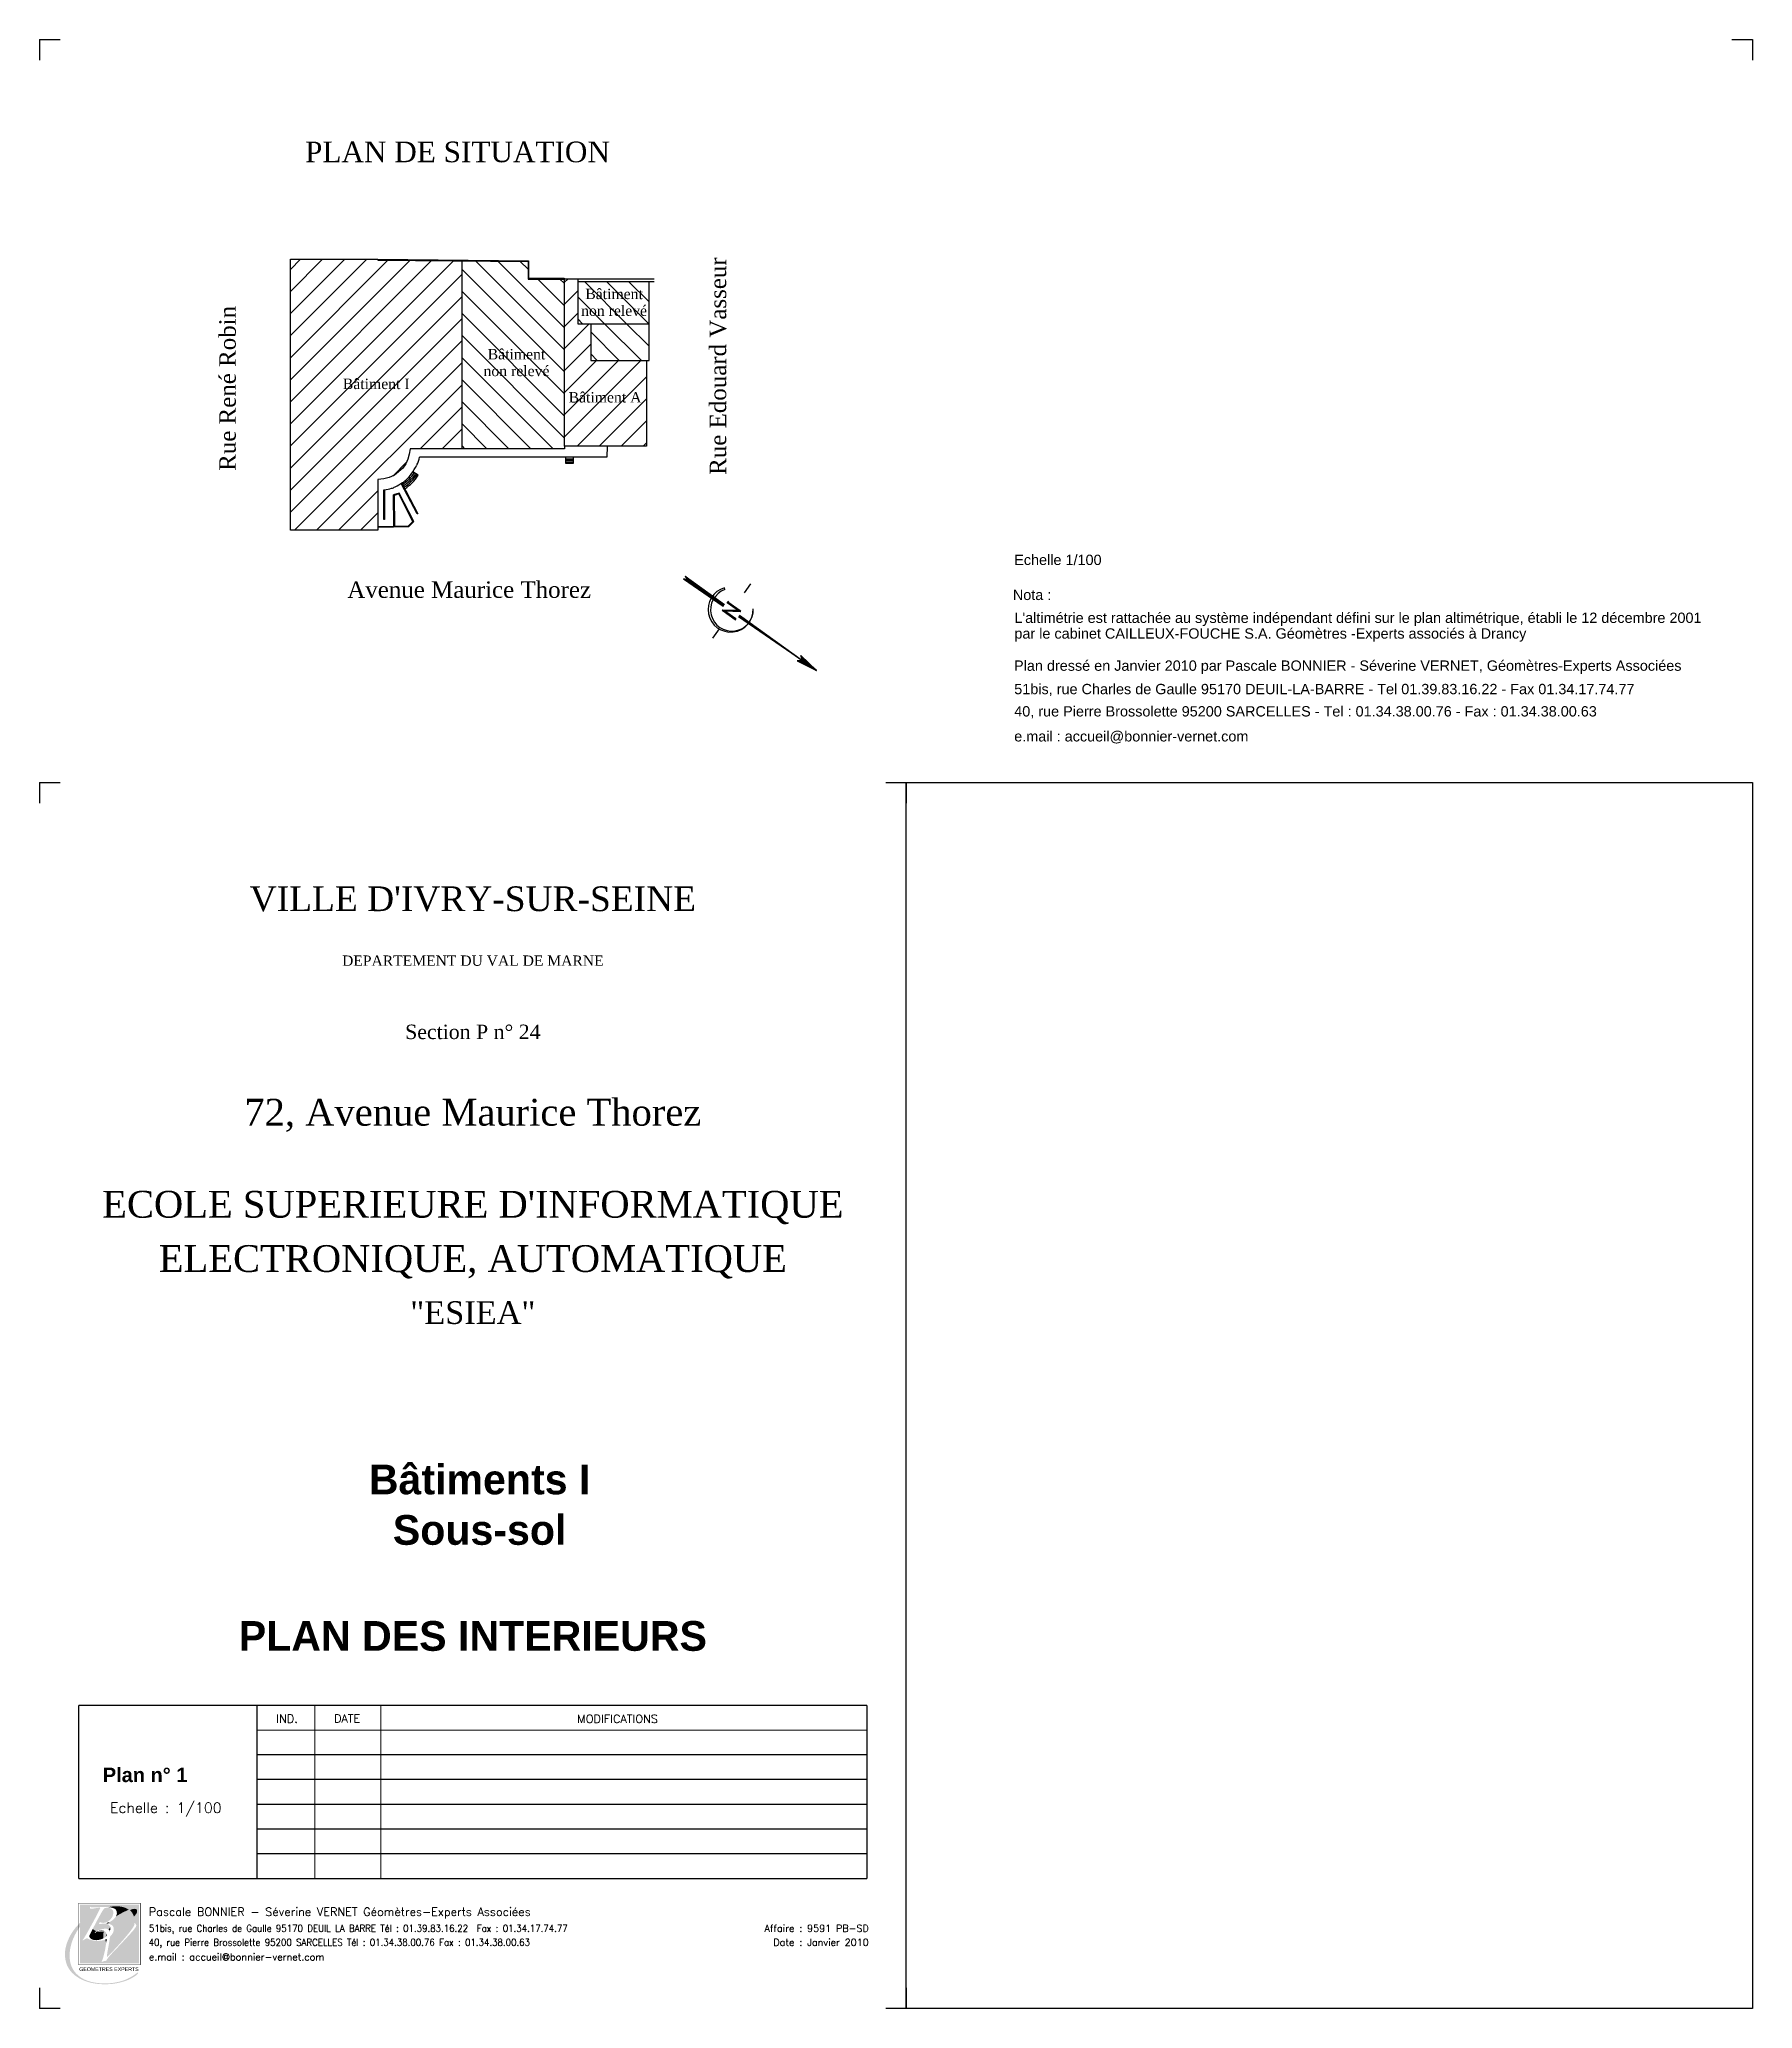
# Paper-space layout 'S-sol' of a CAD drawing. Header units: metres. Extents: x 360 to 775, y 357 to 834.
import ezdxf
from ezdxf.enums import TextEntityAlignment as Align

# ---------------------------------------------------------------- set-up
doc = ezdxf.new("R2010")
doc.units = ezdxf.units.M
doc.layers.add('FENETRE-PAPIER', color=2, linetype='Continuous', plot=False)
for name, color, linetype in [('FLECHE-NORD', 7, 'Continuous'), ('LOGO-PBSV', 7, 'Continuous'), ('NOTA', 7, 'Continuous'), ('TITRE', 7, 'Continuous')]:
    doc.layers.add(name, color=color, linetype=linetype)
doc.styles.add('12', font='romand', dxfattribs={"height": 1.5})
doc.styles.add('arial', font='arial.ttf')
doc.styles.add('ARIALG', font='arialbd.ttf')
doc.styles.add('Nom de rue Grand', font='times.ttf', dxfattribs={"oblique": 14.4, "height": 1.2})
doc.styles.add('nota', font='arial.ttf')
doc.styles.add('ROMANC', font='romanc.shx')
doc.styles.add('ROMAND', font='romand.shx')
pattern_1 = [(45, (171.0485, 244.8953), (-2.672864, 2.672864), [])]
pattern_2 = [(315, (0, 0), (2.672864, 2.672864), [])]

psp = doc.layouts.new('S-sol')

# ---------------------------------------------------------------- texts
at = {"layer": 'NOTA', "linetype": 'Continuous', "style": 'nota'}
for s, p in [('Echelle 1/100', (596.07, 705.55)), ('Nota :', (595.73, 697.07)), ("L'altimétrie est rattachée au système indépendant défini sur le plan altimétrique, établi le 12 décembre 2001", (596.11, 691.52)), ('par le cabinet CAILLEUX-FOUCHE S.A. Géomètres -Experts associés à Drancy', (596.11, 687.72)), ('51bis, rue Charles de Gaulle 95170 DEUIL-LA-BARRE - Tel 01.39.83.16.22 - Fax 01.34.17.74.77', (596.07, 674.26)), ('40, rue Pierre Brossolette 95200 SARCELLES - Tel : 01.34.38.00.76 - Fax : 01.34.38.00.63', (596.07, 668.86)), ('e.mail : accueil@bonnier-vernet.com', (596.07, 662.81))]:
    psp.add_text(s, height=2.5, dxfattribs=at).set_placement(p, align=Align.BOTTOM_LEFT)
at = {"layer": 'NOTA', "color": 132, "linetype": 'Continuous', "style": 'nota'}
psp.add_text('Plan dressé en Janvier 2010 par Pascale BONNIER - Séverine VERNET, Géomètres-Experts Associées', height=2.5, dxfattribs=at).set_placement((596.03, 679.93), align=Align.BOTTOM_LEFT)
at = {"layer": 'TITRE', "color": 7, "style": 'Nom de rue Grand'}
for s, height, p in [('PLAN DE SITUATION', 5, (461.21, 806.37)), ('Bâtiment', 2.52, (499.14, 771.97)), ('non relevé', 2.52, (499.14, 767.91)), ('Bâtiment', 2.52, (475.5, 757.37)), ('non relevé', 2.52, (475.5, 753.31)), ('Bâtiment I', 2.52, (441.52, 750.18)), ('Bâtiment A', 2.52, (496.95, 746.93)), ('Avenue Maurice Thorez', 4, (464.04, 700.34)), ('DEPARTEMENT DU VAL DE MARNE', 2.5, (464.93, 610.47)), ('Section P n° 24', 3.5, (464.93, 593.22)), ('72, Avenue Maurice Thorez', 6.5, (464.93, 573.75)), ("ECOLE SUPERIEURE D'INFORMATIQUE", 6.5, (464.93, 551.46)), ('ELECTRONIQUE, AUTOMATIQUE', 6.5, (464.93, 538.31)), ('"ESIEA"', 5.5, (464.93, 525.22))]:
    psp.add_text(s, height=height, dxfattribs=at).set_placement(p, align=Align.MIDDLE_CENTER)
for s, p in [('Rue Edouard Vasseur', (524.3, 754.49)), ('Rue René Robin', (405.5, 749.09))]:
    psp.add_text(s, height=4, rotation=90, dxfattribs=at).set_placement(p, align=Align.MIDDLE_CENTER)
at = {"layer": 'TITRE', "color": 132, "style": 'Nom de rue Grand'}
psp.add_text("VILLE D'IVRY-SUR-SEINE", height=6, dxfattribs=at).set_placement((464.93, 625.46), align=Align.MIDDLE_CENTER)
at = {"layer": 'TITRE', "color": 7, "style": 'ARIALG', "width": 0.99}
for s, p in [('Bâtiments I', (466.57, 484.8)), ('Sous-sol', (466.57, 472.57))]:
    psp.add_text(s, height=7.2, dxfattribs=at).set_placement(p, align=Align.MIDDLE_CENTER)
for s, height, p in [('PLAN DES INTERIEURS', 7.2, (464.93, 450.49)), ('Plan n° 1', 3.5, (385.54, 414.99))]:
    psp.add_text(s, height=height, dxfattribs=at).set_placement(p, align=Align.TOP_CENTER)
at = {"layer": 'TITRE', "style": 'ROMAND'}
for s, p in [('IND.', (419.91, 426.86)), ('DATE', (434.47, 426.9))]:
    psp.add_text(s, height=2, dxfattribs=at).set_placement(p, align=Align.MIDDLE_CENTER)
at = {"layer": 'TITRE'}
for s, height, style, p in [('MODIFICATIONS', 2, 'ROMAND', (490.22, 425.21)), ('e.mail : accueil@bonnier-vernet.com', 1.7, 'ROMANC', (386.44, 367.78))]:
    psp.add_text(s, height=height, dxfattribs=dict(at, style=style)).set_placement(p, align=Align.BOTTOM_LEFT)
at = {"layer": 'TITRE', "style": 'ROMAND'}
psp.add_text('Echelle : 1/100', height=2.5, dxfattribs=at).set_placement((390.57, 403.26), align=Align.BOTTOM_CENTER)
at = {"layer": 'TITRE', "color": 132, "style": 'ROMANC'}
psp.add_text('Pascale BONNIER - Séverine VERNET Géomètres-Experts Associées', height=2, dxfattribs=at).set_placement((386.44, 378.48), align=Align.BOTTOM_LEFT)
at = {"layer": 'TITRE', "style": 'ROMANC', "width": 0.9}
for s, p in [('51bis, rue Charles de Gaulle 95170 DEUIL LA BARRE Tél : 01.39.83.16.22  Fax : 01.34.17.74.77', (386.47, 374.72)), ('40, rue Pierre Brossolette 95200 SARCELLES Tél : 01.34.38.00.76 Fax : 01.34.38.00.63', (386.39, 371.32))]:
    psp.add_text(s, height=1.7, dxfattribs=at).set_placement(p, align=Align.BOTTOM_LEFT)
at = {"layer": 'TITRE', "style": 'ROMANC'}
for s, p in [('Affaire : 9591 PB-SD', (560.84, 374.72)), ('Date : Janvier 2010', (560.84, 371.32))]:
    psp.add_text(s, height=1.7, dxfattribs=at).set_placement(p, align=Align.BOTTOM_RIGHT)

# ---------------------------------------------------------------- blocks, each defined once
blk = doc.blocks.new('GH16-LOGO-PBSV2004')
at = {"layer": 'LOGO-PBSV', "linetype": 'Continuous', "lineweight": 0}
h = blk.add_hatch(color=248, dxfattribs=at)
edge = h.paths.add_edge_path(flags=17)
edge.add_spline(control_points=[(10.31, 8.28), (10.11, 8.62), (10.01, 9.01), (9.99, 9.45)], knot_values=[86.340192, 86.340192, 86.340192, 86.340192, 86.960422, 86.960422, 86.960422, 86.960422], degree=3, periodic=0)
edge.add_spline(control_points=[(9.99, 9.45), (9.89, 9.41), (9.77, 9.36), (9.66, 9.32)], knot_values=[15.844848, 15.844848, 15.844848, 15.844848, 16, 16, 16, 16], degree=3, periodic=0)
edge.add_spline(control_points=[(9.66, 9.32), (9.57, 9.29), (9.47, 9.25), (9.37, 9.22)], knot_values=[16, 16, 16, 16, 16.127006, 16.127006, 16.127006, 16.127006], degree=3, periodic=0)
edge.add_spline(control_points=[(9.37, 9.22), (9.53, 8.73), (9.76, 8.31), (10.08, 7.95)], knot_values=[64.49208, 64.49208, 64.49208, 64.49208, 65, 65, 65, 65], degree=3, periodic=0)
edge.add_spline(control_points=[(10.08, 7.95), (10.13, 7.89), (10.18, 7.84), (10.23, 7.78)], knot_values=[65, 65, 65, 65, 65.079235, 65.079235, 65.079235, 65.079235], degree=3, periodic=0)
edge.add_spline(control_points=[(10.23, 7.78), (10.26, 7.96), (10.28, 8.12), (10.31, 8.28)], knot_values=[77.429416, 77.429416, 77.429416, 77.429416, 77.668726, 77.668726, 77.668726, 77.668726], degree=3, periodic=0)
edge = h.paths.add_edge_path(flags=17)
edge.add_spline(control_points=[(7.02, 12.71), (6.53, 12.85), (6.11, 13.04), (5.76, 13.29)], knot_values=[7.540033, 7.540033, 7.540033, 7.540033, 8, 8, 8, 8], degree=3, periodic=0)
edge.add_spline(control_points=[(5.76, 13.29), (5.62, 13.38), (5.49, 13.49), (5.38, 13.6)], knot_values=[8, 8, 8, 8, 8.17951, 8.17951, 8.17951, 8.17951], degree=3, periodic=0)
edge.add_spline(control_points=[(5.38, 13.6), (5.34, 13.53), (5.31, 13.46), (5.27, 13.39)], knot_values=[43.406975, 43.406975, 43.406975, 43.406975, 43.45946, 43.45946, 43.45946, 43.45946], degree=3, periodic=0)
edge.add_spline(control_points=[(5.27, 13.39), (5.36, 13.3), (5.47, 13.21), (5.58, 13.13)], knot_values=[59.86319, 59.86319, 59.86319, 59.86319, 60, 60, 60, 60], degree=3, periodic=0)
edge.add_spline(control_points=[(5.58, 13.13), (5.9, 12.89), (6.28, 12.69), (6.69, 12.55)], knot_values=[60, 60, 60, 60, 60.407623, 60.407623, 60.407623, 60.407623], degree=3, periodic=0)
edge.add_spline(control_points=[(6.69, 12.55), (6.8, 12.6), (6.91, 12.66), (7.02, 12.71)], knot_values=[38.332969, 38.332969, 38.332969, 38.332969, 38.511635, 38.511635, 38.511635, 38.511635], degree=3, periodic=0)
edge = h.paths.add_edge_path()
edge.add_spline(control_points=[(21.67, 13.89), (22.04, 14.32), (22.3, 14.67), (22.46, 14.92)], knot_values=[78, 78, 78, 78, 79, 79, 79, 79], degree=3, periodic=0)
edge.add_spline(control_points=[(22.46, 14.92), (22.46, 14.92), (22.46, 15.42), (22.46, 15.42)], knot_values=[79, 79, 79, 79, 80, 80, 80, 80], degree=3, periodic=0)
edge.add_spline(control_points=[(22.46, 15.42), (22.25, 15.35), (21.92, 15.06), (21.46, 14.55)], knot_values=[80, 80, 80, 80, 80.943683, 80.943683, 80.943683, 80.943683], degree=3, periodic=0)
edge.add_spline(control_points=[(21.46, 14.55), (21.44, 14.47), (21.42, 14.39), (21.39, 14.31)], knot_values=[59.426367, 59.426367, 59.426367, 59.426367, 60, 60, 60, 60], degree=3, periodic=0)
edge.add_spline(control_points=[(21.39, 14.31), (21.34, 14.17), (21.22, 13.97), (21.04, 13.72)], knot_values=[60, 60, 60, 60, 61, 61, 61, 61], degree=3, periodic=0)
edge.add_spline(control_points=[(21.04, 13.72), (20.86, 13.47), (20.61, 13.15), (20.29, 12.76)], knot_values=[61, 61, 61, 61, 62, 62, 62, 62], degree=3, periodic=0)
edge.add_spline(control_points=[(20.29, 12.76), (20.23, 12.69), (20.16, 12.61), (20.09, 12.53)], knot_values=[62, 62, 62, 62, 62.19052, 62.19052, 62.19052, 62.19052], degree=3, periodic=0)
edge.add_spline(control_points=[(20.09, 12.53), (19.8, 12.19), (19.42, 11.77), (18.97, 11.28)], knot_values=[62.19052, 62.19052, 62.19052, 62.19052, 63, 63, 63, 63], degree=3, periodic=0)
edge.add_spline(control_points=[(18.97, 11.28), (18.63, 10.9), (18.24, 10.48), (17.8, 10)], knot_values=[63, 63, 63, 63, 63.61675, 63.61675, 63.61675, 63.61675], degree=3, periodic=0)
edge.add_line((17.8, 10), (17.89, 9.96))
edge.add_spline(control_points=[(17.89, 9.96), (18.33, 10.39), (18.78, 10.87), (19.26, 11.39)], knot_values=[68.7915, 68.7915, 68.7915, 68.7915, 69, 69, 69, 69], degree=3, periodic=0)
edge.add_spline(control_points=[(19.26, 11.39), (18.87, 10.89), (18.5, 10.36), (18.14, 9.82)], knot_values=[69, 69, 69, 69, 69.520406, 69.520406, 69.520406, 69.520406], degree=3, periodic=0)
edge.add_spline(control_points=[(18.14, 9.82), (17.81, 9.32), (17.49, 8.8), (17.18, 8.27)], knot_values=[69.520406, 69.520406, 69.520406, 69.520406, 70, 70, 70, 70], degree=3, periodic=0)
edge.add_spline(control_points=[(17.18, 8.27), (16.75, 7.55), (16.33, 6.88), (15.92, 6.25)], knot_values=[70, 70, 70, 70, 70.200778, 70.200778, 70.200778, 70.200778], degree=3, periodic=0)
edge.add_spline(control_points=[(15.92, 6.25), (15.08, 4.97), (14.29, 3.86), (13.54, 2.94)], knot_values=[70.200778, 70.200778, 70.200778, 70.200778, 70.612, 70.612, 70.612, 70.612], degree=3, periodic=0)
edge.add_spline(control_points=[(13.54, 2.94), (12.83, 2.08), (12.16, 1.37), (11.53, 0.83)], knot_values=[70.612, 70.612, 70.612, 70.612, 71, 71, 71, 71], degree=3, periodic=0)
edge.add_spline(control_points=[(11.53, 0.83), (11.42, 0.73), (11.3, 0.64), (11.19, 0.55)], knot_values=[71, 71, 71, 71, 72, 72, 72, 72], degree=3, periodic=0)
edge.add_spline(control_points=[(11.19, 0.55), (11.19, 0.55), (13.13, 0.55), (13.13, 0.55)], knot_values=[72, 72, 72, 72, 73, 73, 73, 73], degree=3, periodic=0)
edge.add_spline(control_points=[(13.13, 0.55), (13.86, 1.02), (14.48, 1.53), (14.99, 2.08)], knot_values=[73, 73, 73, 73, 73.756373, 73.756373, 73.756373, 73.756373], degree=3, periodic=0)
edge.add_spline(control_points=[(14.99, 2.08), (15.16, 2.26), (15.31, 2.44), (15.46, 2.62)], knot_values=[73.756373, 73.756373, 73.756373, 73.756373, 74, 74, 74, 74], degree=3, periodic=0)
edge.add_spline(control_points=[(15.46, 2.62), (16.05, 3.39), (16.57, 4.36), (17.01, 5.55)], knot_values=[74, 74, 74, 74, 74.789655, 74.789655, 74.789655, 74.789655], degree=3, periodic=0)
edge.add_spline(control_points=[(17.01, 5.55), (17.13, 5.86), (17.24, 6.2), (17.35, 6.54)], knot_values=[74.789655, 74.789655, 74.789655, 74.789655, 75, 75, 75, 75], degree=3, periodic=0)
edge.add_spline(control_points=[(17.35, 6.54), (17.76, 7.9), (18.11, 8.89), (18.39, 9.51)], knot_values=[75, 75, 75, 75, 76, 76, 76, 76], degree=3, periodic=0)
edge.add_spline(control_points=[(18.39, 9.51), (18.41, 9.56), (18.43, 9.6), (18.45, 9.65)], knot_values=[76, 76, 76, 76, 76.072946, 76.072946, 76.072946, 76.072946], degree=3, periodic=0)
edge.add_spline(control_points=[(18.45, 9.65), (18.73, 10.25), (19.14, 11), (19.7, 11.89)], knot_values=[76.072946, 76.072946, 76.072946, 76.072946, 77, 77, 77, 77], degree=3, periodic=0)
edge.add_spline(control_points=[(19.7, 11.89), (19.9, 12.06), (20.1, 12.24), (20.3, 12.43)], knot_values=[77, 77, 77, 77, 77.302091, 77.302091, 77.302091, 77.302091], degree=3, periodic=0)
edge.add_spline(control_points=[(20.3, 12.43), (20.76, 12.86), (21.21, 13.35), (21.67, 13.89)], knot_values=[77.302091, 77.302091, 77.302091, 77.302091, 78, 78, 78, 78], degree=3, periodic=0)
edge = h.paths.add_edge_path(flags=17)
edge.add_spline(control_points=[(11.7, 12.74), (11.72, 12.79), (11.73, 12.84), (11.74, 12.9)], knot_values=[17.493612, 17.493612, 17.493612, 17.493612, 17.583968, 17.583968, 17.583968, 17.583968], degree=3, periodic=0)
edge.add_spline(control_points=[(11.74, 12.9), (11.63, 12.87), (11.52, 12.84), (11.41, 12.81)], knot_values=[7.825702, 7.825702, 7.825702, 7.825702, 7.897317, 7.897317, 7.897317, 7.897317], degree=3, periodic=0)
edge.add_spline(control_points=[(11.41, 12.81), (11.43, 12.79), (11.44, 12.77), (11.45, 12.74)], knot_values=[41.078111, 41.078111, 41.078111, 41.078111, 41.131056, 41.131056, 41.131056, 41.131056], degree=3, periodic=0)
edge.add_spline(control_points=[(11.45, 12.74), (11.47, 12.7), (11.49, 12.66), (11.51, 12.62)], knot_values=[41.131056, 41.131056, 41.131056, 41.131056, 41.233011, 41.233011, 41.233011, 41.233011], degree=3, periodic=0)
edge.add_spline(control_points=[(11.51, 12.62), (11.51, 12.62), (11.51, 12.61), (11.51, 12.61)], knot_values=[41.233011, 41.233011, 41.233011, 41.233011, 41.242222, 41.242222, 41.242222, 41.242222], degree=3, periodic=0)
edge.add_spline(control_points=[(11.51, 12.61), (11.57, 12.62), (11.63, 12.64), (11.68, 12.66)], knot_values=[90.146002, 90.146002, 90.146002, 90.146002, 90.181232, 90.181232, 90.181232, 90.181232], degree=3, periodic=0)
edge.add_spline(control_points=[(11.68, 12.66), (11.69, 12.68), (11.7, 12.71), (11.7, 12.74)], knot_values=[17.447374, 17.447374, 17.447374, 17.447374, 17.493612, 17.493612, 17.493612, 17.493612], degree=3, periodic=0)
edge = h.paths.add_edge_path()
edge.add_spline(control_points=[(9.48, 20.91), (9.74, 21.03), (10.01, 21.13), (10.28, 21.22)], knot_values=[3.318941, 3.318941, 3.318941, 3.318941, 3.44564, 3.44564, 3.44564, 3.44564], degree=3, periodic=0)
edge.add_spline(control_points=[(10.28, 21.22), (10.25, 21.22), (10.21, 21.22), (10.18, 21.21)], knot_values=[38.260403, 38.260403, 38.260403, 38.260403, 38.439933, 38.439933, 38.439933, 38.439933], degree=3, periodic=0)
edge.add_spline(control_points=[(10.18, 21.21), (10.13, 21.21), (10.08, 21.2), (10.04, 21.19)], knot_values=[38.439933, 38.439933, 38.439933, 38.439933, 38.69009, 38.69009, 38.69009, 38.69009], degree=3, periodic=0)
edge.add_spline(control_points=[(10.04, 21.19), (9.98, 21.18), (9.93, 21.17), (9.87, 21.16)], knot_values=[38.69009, 38.69009, 38.69009, 38.69009, 39, 39, 39, 39], degree=3, periodic=0)
edge.add_spline(control_points=[(9.87, 21.16), (9.85, 21.15), (9.83, 21.15), (9.81, 21.14)], knot_values=[39, 39, 39, 39, 39.114965, 39.114965, 39.114965, 39.114965], degree=3, periodic=0)
edge.add_spline(control_points=[(9.81, 21.14), (9.79, 21.13), (9.78, 21.13), (9.76, 21.12)], knot_values=[39.114965, 39.114965, 39.114965, 39.114965, 39.219925, 39.219925, 39.219925, 39.219925], degree=3, periodic=0)
edge.add_spline(control_points=[(9.76, 21.12), (9.74, 21.11), (9.72, 21.1), (9.7, 21.09)], knot_values=[39.219925, 39.219925, 39.219925, 39.219925, 39.344895, 39.344895, 39.344895, 39.344895], degree=3, periodic=0)
edge.add_spline(control_points=[(9.7, 21.09), (9.68, 21.08), (9.67, 21.07), (9.65, 21.06)], knot_values=[39.344895, 39.344895, 39.344895, 39.344895, 39.449834, 39.449834, 39.449834, 39.449834], degree=3, periodic=0)
edge.add_spline(control_points=[(9.65, 21.06), (9.63, 21.05), (9.61, 21.03), (9.59, 21.02)], knot_values=[39.449834, 39.449834, 39.449834, 39.449834, 39.574825, 39.574825, 39.574825, 39.574825], degree=3, periodic=0)
edge.add_spline(control_points=[(9.59, 21.02), (9.58, 21.01), (9.56, 20.99), (9.55, 20.98)], knot_values=[39.574825, 39.574825, 39.574825, 39.574825, 39.679753, 39.679753, 39.679753, 39.679753], degree=3, periodic=0)
edge.add_spline(control_points=[(9.55, 20.98), (9.53, 20.96), (9.51, 20.95), (9.49, 20.93)], knot_values=[39.679753, 39.679753, 39.679753, 39.679753, 39.804752, 39.804752, 39.804752, 39.804752], degree=3, periodic=0)
edge.add_spline(control_points=[(9.49, 20.93), (9.49, 20.93), (9.48, 20.92), (9.48, 20.91)], knot_values=[39.804752, 39.804752, 39.804752, 39.804752, 39.839427, 39.839427, 39.839427, 39.839427], degree=3, periodic=0)
edge = h.paths.add_edge_path()
edge.add_spline(control_points=[(21.81, -2.92), (21.81, -2.92), (21.8, -2.93), (21.8, -2.93)], knot_values=[121, 121, 121, 121, 121.002596, 121.002596, 121.002596, 121.002596], degree=3, periodic=0)
edge.add_line((21.8, -2.93), (21.8, -2.93))
edge.add_spline(control_points=[(21.8, -2.93), (21.79, -2.94), (21.79, -2.94), (21.78, -2.94)], knot_values=[121.002598, 121.002598, 121.002598, 121.002598, 121.005082, 121.005082, 121.005082, 121.005082], degree=3, periodic=0)
edge.add_spline(control_points=[(21.78, -2.94), (21.69, -3.02), (21.6, -3.09), (21.5, -3.17)], knot_values=[121.005082, 121.005082, 121.005082, 121.005082, 121.057252, 121.057252, 121.057252, 121.057252], degree=3, periodic=0)
edge.add_spline(control_points=[(21.5, -3.17), (21.42, -3.23), (21.34, -3.29), (21.27, -3.35)], knot_values=[121.057252, 121.057252, 121.057252, 121.057252, 121.101116, 121.101116, 121.101116, 121.101116], degree=3, periodic=0)
edge.add_spline(control_points=[(21.27, -3.35), (20.92, -3.61), (20.57, -3.85), (20.22, -4.08)], knot_values=[121.101116, 121.101116, 121.101116, 121.101116, 121.290054, 121.290054, 121.290054, 121.290054], degree=3, periodic=0)
edge.add_spline(control_points=[(20.22, -4.08), (19.69, -4.42), (19.15, -4.73), (18.6, -5)], knot_values=[121.290054, 121.290054, 121.290054, 121.290054, 121.570207, 121.570207, 121.570207, 121.570207], degree=3, periodic=0)
edge.add_spline(control_points=[(18.6, -5), (18.07, -5.27), (17.52, -5.5), (16.97, -5.71)], knot_values=[121.570207, 121.570207, 121.570207, 121.570207, 121.839083, 121.839083, 121.839083, 121.839083], degree=3, periodic=0)
edge.add_spline(control_points=[(16.97, -5.71), (16.64, -5.83), (16.3, -5.94), (15.96, -6.04)], knot_values=[121.839083, 121.839083, 121.839083, 121.839083, 122, 122, 122, 122], degree=3, periodic=0)
edge.add_spline(control_points=[(15.96, -6.04), (14.02, -6.61), (11.96, -6.9), (9.77, -6.9)], knot_values=[122, 122, 122, 122, 123, 123, 123, 123], degree=3, periodic=0)
edge.add_spline(control_points=[(9.77, -6.9), (4.94, -6.9), (1.36, -5.67), (-0.95, -3.19)], knot_values=[123, 123, 123, 123, 124, 124, 124, 124], degree=3, periodic=0)
edge.add_spline(control_points=[(-0.95, -3.19), (-1, -3.14), (-1.05, -3.09), (-1.09, -3.03)], knot_values=[124, 124, 124, 124, 124.031131, 124.031131, 124.031131, 124.031131], degree=3, periodic=0)
edge.add_spline(control_points=[(-1.09, -3.03), (-2.59, -1.38), (-3.34, 0.78), (-3.34, 3.42)], knot_values=[124.031131, 124.031131, 124.031131, 124.031131, 125, 125, 125, 125], degree=3, periodic=0)
edge.add_spline(control_points=[(-3.34, 3.42), (-3.34, 5.43), (-2.93, 7.44), (-2.13, 9.45)], knot_values=[125, 125, 125, 125, 125.855352, 125.855352, 125.855352, 125.855352], degree=3, periodic=0)
edge.add_spline(control_points=[(-2.13, 9.45), (-2, 9.79), (-1.85, 10.13), (-1.69, 10.47)], knot_values=[125.855352, 125.855352, 125.855352, 125.855352, 126, 126, 126, 126], degree=3, periodic=0)
edge.add_spline(control_points=[(-1.69, 10.47), (-0.66, 12.73), (0.74, 14.7), (2.5, 16.39)], knot_values=[126, 126, 126, 126, 127, 127, 127, 127], degree=3, periodic=0)
edge.add_spline(control_points=[(2.5, 16.39), (3.43, 17.28), (4.41, 18.05), (5.43, 18.73)], knot_values=[127, 127, 127, 127, 128, 128, 128, 128], degree=3, periodic=0)
edge.add_spline(control_points=[(5.43, 18.73), (5.66, 18.88), (5.9, 19.03), (6.14, 19.17)], knot_values=[128, 128, 128, 128, 129, 129, 129, 129], degree=3, periodic=0)
edge.add_spline(control_points=[(6.14, 19.17), (4.96, 18.07), (4.37, 16.85), (4.37, 15.51)], knot_values=[129, 129, 129, 129, 130, 130, 130, 130], degree=3, periodic=0)
edge.add_spline(control_points=[(4.37, 15.51), (4.37, 15.12), (4.43, 14.76), (4.56, 14.43)], knot_values=[130, 130, 130, 130, 130.39647, 130.39647, 130.39647, 130.39647], degree=3, periodic=0)
edge.add_spline(control_points=[(4.56, 14.43), (4.61, 14.52), (4.66, 14.61), (4.71, 14.7)], knot_values=[28.732342, 28.732342, 28.732342, 28.732342, 28.919206, 28.919206, 28.919206, 28.919206], degree=3, periodic=0)
edge.add_spline(control_points=[(4.71, 14.7), (4.64, 14.96), (4.6, 15.25), (4.6, 15.55)], knot_values=[1.6864, 1.6864, 1.6864, 1.6864, 2, 2, 2, 2], degree=3, periodic=0)
edge.add_spline(control_points=[(4.6, 15.55), (4.6, 17.09), (5.54, 18.5), (7.43, 19.79)], knot_values=[2, 2, 2, 2, 2.980685, 2.980685, 2.980685, 2.980685], degree=3, periodic=0)
edge.add_spline(control_points=[(7.43, 19.79), (7.44, 19.81), (7.45, 19.83), (7.46, 19.85)], knot_values=[32.950304, 32.950304, 32.950304, 32.950304, 33, 33, 33, 33], degree=3, periodic=0)
edge.add_spline(control_points=[(7.46, 19.85), (7.6, 20.14), (7.73, 20.4), (7.85, 20.65)], knot_values=[33, 33, 33, 33, 33.655459, 33.655459, 33.655459, 33.655459], degree=3, periodic=0)
edge.add_spline(control_points=[(7.85, 20.65), (6.72, 20.12), (5.43, 19.42), (5.43, 19.42)], knot_values=[105.287906, 105.287906, 105.287906, 105.287906, 106, 106, 106, 106], degree=3, periodic=0)
edge.add_spline(control_points=[(5.43, 19.42), (5.42, 19.41), (5.41, 19.4), (5.39, 19.4)], knot_values=[106, 106, 106, 106, 106.005707, 106.005707, 106.005707, 106.005707], degree=3, periodic=0)
edge.add_spline(control_points=[(5.39, 19.4), (3.44, 18.23), (1.55, 16.71), (-0.25, 14.81)], knot_values=[106.005707, 106.005707, 106.005707, 106.005707, 107, 107, 107, 107], degree=3, periodic=0)
edge.add_spline(control_points=[(-0.25, 14.81), (-1.47, 13.54), (-2.5, 12.1), (-3.33, 10.47)], knot_values=[107, 107, 107, 107, 107.88823, 107.88823, 107.88823, 107.88823], degree=3, periodic=0)
edge.add_spline(control_points=[(-3.33, 10.47), (-3.43, 10.27), (-3.53, 10.06), (-3.63, 9.85)], knot_values=[107.88823, 107.88823, 107.88823, 107.88823, 108, 108, 108, 108], degree=3, periodic=0)
edge.add_spline(control_points=[(-3.63, 9.85), (-4.6, 7.79), (-5.08, 5.83), (-5.08, 3.99)], knot_values=[108, 108, 108, 108, 109, 109, 109, 109], degree=3, periodic=0)
edge.add_spline(control_points=[(-5.08, 3.99), (-5.08, 0.85), (-3.97, -1.67), (-1.76, -3.58)], knot_values=[109, 109, 109, 109, 109.881085, 109.881085, 109.881085, 109.881085], degree=3, periodic=0)
edge.add_spline(control_points=[(-1.76, -3.58), (-1.46, -3.83), (-1.15, -4.08), (-0.81, -4.31)], knot_values=[109.881085, 109.881085, 109.881085, 109.881085, 110, 110, 110, 110], degree=3, periodic=0)
edge.add_spline(control_points=[(-0.81, -4.31), (1.94, -6.22), (5.4, -7.19), (9.59, -7.22)], knot_values=[110, 110, 110, 110, 111, 111, 111, 111], degree=3, periodic=0)
edge.add_spline(control_points=[(9.59, -7.22), (12.24, -7.25), (14.78, -6.86), (17.21, -6.04)], knot_values=[111, 111, 111, 111, 111.849061, 111.849061, 111.849061, 111.849061], degree=3, periodic=0)
edge.add_spline(control_points=[(17.21, -6.04), (17.64, -5.9), (18.07, -5.74), (18.49, -5.57)], knot_values=[111.849061, 111.849061, 111.849061, 111.849061, 112, 112, 112, 112], degree=3, periodic=0)
edge.add_spline(control_points=[(18.49, -5.57), (19.27, -5.25), (20.08, -4.8), (20.92, -4.23)], knot_values=[112, 112, 112, 112, 113, 113, 113, 113], degree=3, periodic=0)
edge.add_spline(control_points=[(20.92, -4.23), (21.43, -3.9), (21.81, -3.59), (22.07, -3.32)], knot_values=[113, 113, 113, 113, 114, 114, 114, 114], degree=3, periodic=0)
edge.add_spline(control_points=[(22.07, -3.32), (22.08, -3.31), (22.1, -3.3), (22.11, -3.29)], knot_values=[114, 114, 114, 114, 115, 115, 115, 115], degree=3, periodic=0)
edge.add_spline(control_points=[(22.11, -3.29), (22.12, -3.28), (22.12, -3.27), (22.13, -3.26)], knot_values=[115, 115, 115, 115, 116, 116, 116, 116], degree=3, periodic=0)
edge.add_spline(control_points=[(22.13, -3.26), (22.13, -3.26), (22.14, -3.25), (22.15, -3.24)], knot_values=[116, 116, 116, 116, 117, 117, 117, 117], degree=3, periodic=0)
edge.add_spline(control_points=[(22.15, -3.24), (22.15, -3.24), (22.14, -3.24), (22.14, -3.24)], knot_values=[117.00006, 117.00006, 117.00006, 117.00006, 117.99999, 117.99999, 117.99999, 117.99999], degree=3, periodic=0)
edge.add_spline(control_points=[(22.14, -3.24), (22.21, -3.12), (22.2, -2.99), (22.12, -2.91)], knot_values=[118, 118, 118, 118, 119, 119, 119, 119], degree=3, periodic=0)
edge.add_spline(control_points=[(22.12, -2.91), (22.09, -2.89), (22.06, -2.87), (22.02, -2.86)], knot_values=[119, 119, 119, 119, 119.341005, 119.341005, 119.341005, 119.341005], degree=3, periodic=0)
edge.add_spline(control_points=[(22.02, -2.86), (21.95, -2.85), (21.88, -2.87), (21.81, -2.92)], knot_values=[119.341005, 119.341005, 119.341005, 119.341005, 120, 120, 120, 120], degree=3, periodic=0)
edge = h.paths.add_edge_path()
edge.add_spline(control_points=[(13.03, 15.6), (13.31, 15.92), (13.61, 16.24), (13.93, 16.56)], knot_values=[3.664744, 3.664744, 3.664744, 3.664744, 3.887374, 3.887374, 3.887374, 3.887374], degree=3, periodic=0)
edge.add_spline(control_points=[(13.93, 16.56), (14.08, 16.72), (14.25, 16.88), (14.42, 17.04)], knot_values=[3.887374, 3.887374, 3.887374, 3.887374, 4, 4, 4, 4], degree=3, periodic=0)
edge.add_spline(control_points=[(14.42, 17.04), (15.9, 18.46), (17.4, 19.55), (18.9, 20.3)], knot_values=[4, 4, 4, 4, 5, 5, 5, 5], degree=3, periodic=0)
edge.add_spline(control_points=[(18.9, 20.3), (19.68, 19.64), (20.18, 18.81), (20.4, 17.81)], knot_values=[5, 5, 5, 5, 6, 6, 6, 6], degree=3, periodic=0)
edge.add_spline(control_points=[(20.4, 17.81), (19.03, 16.6), (17.49, 15.53), (15.77, 14.61)], knot_values=[6, 6, 6, 6, 7, 7, 7, 7], degree=3, periodic=0)
edge.add_spline(control_points=[(15.77, 14.61), (14.85, 14.11), (13.97, 13.7), (13.12, 13.37)], knot_values=[7, 7, 7, 7, 7.53329, 7.53329, 7.53329, 7.53329], degree=3, periodic=0)
edge.add_spline(control_points=[(13.12, 13.37), (13.12, 13.36), (13.12, 13.35), (13.12, 13.34)], knot_values=[60.977902, 60.977902, 60.977902, 60.977902, 61, 61, 61, 61], degree=3, periodic=0)
edge.add_spline(control_points=[(13.12, 13.34), (13.12, 13.27), (13.11, 13.2), (13.11, 13.13)], knot_values=[61, 61, 61, 61, 61.13538, 61.13538, 61.13538, 61.13538], degree=3, periodic=0)
edge.add_spline(control_points=[(13.11, 13.13), (13.97, 13.46), (14.85, 13.86), (15.76, 14.35), (17.48, 15.27), (19.05, 16.35), (20.45, 17.58)], knot_values=[90.475547, 90.475547, 90.475547, 90.475547, 91, 91, 91, 92, 92, 92, 92], degree=3, periodic=0)
edge.add_spline(control_points=[(20.45, 17.58), (20.49, 17.29), (20.5, 16.97), (20.5, 16.63)], knot_values=[92, 92, 92, 92, 93, 93, 93, 93], degree=3, periodic=0)
edge.add_spline(control_points=[(20.5, 16.63), (20.5, 15.5), (20.19, 14.42), (19.57, 13.4)], knot_values=[93, 93, 93, 93, 94, 94, 94, 94], degree=3, periodic=0)
edge.add_spline(control_points=[(19.57, 13.4), (19.55, 13.36), (19.53, 13.31), (19.52, 13.27)], knot_values=[94, 94, 94, 94, 95, 95, 95, 95], degree=3, periodic=0)
edge.add_spline(control_points=[(19.52, 13.27), (19.53, 13.22), (19.55, 13.2), (19.6, 13.2)], knot_values=[95, 95, 95, 95, 96, 96, 96, 96], degree=3, periodic=0)
edge.add_spline(control_points=[(19.6, 13.2), (19.66, 13.2), (19.78, 13.35), (19.94, 13.66)], knot_values=[96, 96, 96, 96, 97, 97, 97, 97], degree=3, periodic=0)
edge.add_spline(control_points=[(19.94, 13.66), (20.47, 14.7), (20.73, 15.67), (20.73, 16.58)], knot_values=[97, 97, 97, 97, 98, 98, 98, 98], degree=3, periodic=0)
edge.add_spline(control_points=[(20.73, 16.58), (20.73, 16.89), (20.7, 17.27), (20.63, 17.74)], knot_values=[98, 98, 98, 98, 99, 99, 99, 99], degree=3, periodic=0)
edge.add_spline(control_points=[(20.63, 17.74), (21.58, 18.66), (22.05, 19.43), (22.05, 20.06)], knot_values=[99, 99, 99, 99, 100, 100, 100, 100], degree=3, periodic=0)
edge.add_spline(control_points=[(22.05, 20.06), (22.05, 20.73), (21.65, 21.07), (20.83, 21.07)], knot_values=[100, 100, 100, 100, 101, 101, 101, 101], degree=3, periodic=0)
edge.add_spline(control_points=[(20.83, 21.07), (20.41, 21.07), (19.76, 20.9), (18.88, 20.57)], knot_values=[101, 101, 101, 101, 102, 102, 102, 102], degree=3, periodic=0)
edge.add_spline(control_points=[(18.88, 20.57), (17.61, 21.57), (15.97, 22.06), (13.98, 22.06)], knot_values=[102, 102, 102, 102, 103, 103, 103, 103], degree=3, periodic=0)
edge.add_spline(control_points=[(13.98, 22.06), (12.62, 22.06), (11.35, 21.87), (10.16, 21.49)], knot_values=[103, 103, 103, 103, 103.791403, 103.791403, 103.791403, 103.791403], degree=3, periodic=0)
edge.add_spline(control_points=[(10.16, 21.49), (10.48, 21.48), (10.77, 21.47), (11.06, 21.45)], knot_values=[47.398287, 47.398287, 47.398287, 47.398287, 47.81682, 47.81682, 47.81682, 47.81682], degree=3, periodic=0)
edge.add_spline(control_points=[(11.06, 21.45), (12.01, 21.7), (13, 21.82), (14.03, 21.82)], knot_values=[3.564738, 3.564738, 3.564738, 3.564738, 4, 4, 4, 4], degree=3, periodic=0)
edge.add_spline(control_points=[(14.03, 21.82), (15.98, 21.82), (17.52, 21.38), (18.64, 20.5)], knot_values=[4, 4, 4, 4, 5, 5, 5, 5], degree=3, periodic=0)
edge.add_spline(control_points=[(18.64, 20.5), (16.78, 19.73), (15.2, 18.89), (13.88, 17.99)], knot_values=[5, 5, 5, 5, 5.359553, 5.359553, 5.359553, 5.359553], degree=3, periodic=0)
edge.add_spline(control_points=[(13.88, 17.99), (13.75, 17.75), (13.58, 17.52), (13.38, 17.28)], knot_values=[52.317633, 52.317633, 52.317633, 52.317633, 53, 53, 53, 53], degree=3, periodic=0)
edge.add_spline(control_points=[(13.38, 17.28), (13.33, 17.22), (13.27, 17.16), (13.21, 17.11)], knot_values=[53, 53, 53, 53, 53.173572, 53.173572, 53.173572, 53.173572], degree=3, periodic=0)
edge.add_spline(control_points=[(13.21, 17.11), (12.93, 16.83), (12.59, 16.57), (12.19, 16.31)], knot_values=[53.173572, 53.173572, 53.173572, 53.173572, 54, 54, 54, 54], degree=3, periodic=0)
edge.add_spline(control_points=[(12.19, 16.31), (12.11, 16.27), (12.03, 16.22), (11.94, 16.17)], knot_values=[54, 54, 54, 54, 54.162031, 54.162031, 54.162031, 54.162031], degree=3, periodic=0)
edge.add_spline(control_points=[(11.94, 16.17), (11.8, 16.1), (11.66, 16.03), (11.5, 15.96)], knot_values=[54.162031, 54.162031, 54.162031, 54.162031, 54.425289, 54.425289, 54.425289, 54.425289], degree=3, periodic=0)
edge.add_spline(control_points=[(11.5, 15.96), (11.36, 15.81), (11.22, 15.65), (11.08, 15.49)], knot_values=[5.613049, 5.613049, 5.613049, 5.613049, 5.669488, 5.669488, 5.669488, 5.669488], degree=3, periodic=0)
edge.add_spline(control_points=[(11.08, 15.49), (11.05, 15.44), (11.01, 15.39), (10.97, 15.35)], knot_values=[5.669488, 5.669488, 5.669488, 5.669488, 5.685671, 5.685671, 5.685671, 5.685671], degree=3, periodic=0)
edge.add_spline(control_points=[(10.97, 15.35), (11.06, 15.33), (11.14, 15.31), (11.24, 15.29)], knot_values=[57.711579, 57.711579, 57.711579, 57.711579, 58, 58, 58, 58], degree=3, periodic=0)
edge.add_spline(control_points=[(11.24, 15.29), (11.55, 15.23), (11.84, 15.12), (12.12, 14.96)], knot_values=[58, 58, 58, 58, 59, 59, 59, 59], degree=3, periodic=0)
edge.add_spline(control_points=[(12.12, 14.96), (12.21, 14.91), (12.29, 14.86), (12.37, 14.8)], knot_values=[59, 59, 59, 59, 59.31125, 59.31125, 59.31125, 59.31125], degree=3, periodic=0)
edge.add_spline(control_points=[(12.37, 14.8), (12.47, 14.93), (12.58, 15.07), (12.69, 15.2)], knot_values=[3.480485, 3.480485, 3.480485, 3.480485, 3.573497, 3.573497, 3.573497, 3.573497], degree=3, periodic=0)
edge.add_spline(control_points=[(12.69, 15.2), (12.75, 15.27), (12.81, 15.34), (12.86, 15.4)], knot_values=[3.573497, 3.573497, 3.573497, 3.573497, 3.619808, 3.619808, 3.619808, 3.619808], degree=3, periodic=0)
edge.add_spline(control_points=[(12.86, 15.4), (12.92, 15.47), (12.98, 15.53), (13.03, 15.6)], knot_values=[3.619808, 3.619808, 3.619808, 3.619808, 3.664744, 3.664744, 3.664744, 3.664744], degree=3, periodic=0)
edge = h.paths.add_edge_path(flags=16)
edge.add_spline(control_points=[(20.58, 17.98), (20.32, 18.95), (19.83, 19.75), (19.1, 20.37)], knot_values=[2, 2, 2, 2, 3, 3, 3, 3], degree=3, periodic=0)
edge.add_spline(control_points=[(19.1, 20.37), (19.78, 20.7), (20.37, 20.87), (20.86, 20.87)], knot_values=[3, 3, 3, 3, 4, 4, 4, 4], degree=3, periodic=0)
edge.add_spline(control_points=[(20.86, 20.87), (21.49, 20.87), (21.81, 20.59), (21.81, 20.03)], knot_values=[0, 0, 0, 0, 1, 1, 1, 1], degree=3, periodic=0)
edge.add_spline(control_points=[(21.81, 20.03), (21.81, 19.46), (21.4, 18.77), (20.58, 17.98)], knot_values=[1, 1, 1, 1, 2, 2, 2, 2], degree=3, periodic=0)
edge = h.paths.add_edge_path(flags=17)
edge.add_spline(control_points=[(11.79, 14.02), (11.78, 14.07), (11.77, 14.11), (11.76, 14.15)], knot_values=[18.228778, 18.228778, 18.228778, 18.228778, 18.318835, 18.318835, 18.318835, 18.318835], degree=3, periodic=0)
edge.add_spline(control_points=[(11.76, 14.15), (11.75, 14.18), (11.74, 14.21), (11.73, 14.23)], knot_values=[18.318835, 18.318835, 18.318835, 18.318835, 18.381343, 18.381343, 18.381343, 18.381343], degree=3, periodic=0)
edge.add_spline(control_points=[(11.73, 14.23), (11.72, 14.27), (11.71, 14.3), (11.7, 14.33)], knot_values=[18.381343, 18.381343, 18.381343, 18.381343, 18.453642, 18.453642, 18.453642, 18.453642], degree=3, periodic=0)
edge.add_spline(control_points=[(11.7, 14.33), (11.68, 14.35), (11.67, 14.38), (11.66, 14.4)], knot_values=[18.453642, 18.453642, 18.453642, 18.453642, 18.516145, 18.516145, 18.516145, 18.516145], degree=3, periodic=0)
edge.add_spline(control_points=[(11.66, 14.4), (11.65, 14.42), (11.64, 14.44), (11.63, 14.46)], knot_values=[18.516145, 18.516145, 18.516145, 18.516145, 18.564344, 18.564344, 18.564344, 18.564344], degree=3, periodic=0)
edge.add_spline(control_points=[(11.63, 14.46), (11.6, 14.52), (11.56, 14.57), (11.52, 14.61)], knot_values=[18.564344, 18.564344, 18.564344, 18.564344, 18.699145, 18.699145, 18.699145, 18.699145], degree=3, periodic=0)
edge.add_spline(control_points=[(11.52, 14.61), (11.51, 14.64), (11.49, 14.66), (11.47, 14.68)], knot_values=[18.699145, 18.699145, 18.699145, 18.699145, 18.76165, 18.76165, 18.76165, 18.76165], degree=3, periodic=0)
edge.add_spline(control_points=[(11.47, 14.68), (11.44, 14.71), (11.41, 14.75), (11.37, 14.78)], knot_values=[18.76165, 18.76165, 18.76165, 18.76165, 18.858052, 18.858052, 18.858052, 18.858052], degree=3, periodic=0)
edge.add_spline(control_points=[(11.37, 14.78), (11.35, 14.8), (11.33, 14.82), (11.31, 14.84)], knot_values=[18.858052, 18.858052, 18.858052, 18.858052, 18.92055, 18.92055, 18.92055, 18.92055], degree=3, periodic=0)
edge.add_spline(control_points=[(11.31, 14.84), (11.28, 14.86), (11.25, 14.88), (11.21, 14.91)], knot_values=[18.92055, 18.92055, 18.92055, 18.92055, 19, 19, 19, 19], degree=3, periodic=0)
edge.add_spline(control_points=[(11.21, 14.91), (11.17, 14.94), (11.13, 14.96), (11.09, 14.99)], knot_values=[19, 19, 19, 19, 19.100026, 19.100026, 19.100026, 19.100026], degree=3, periodic=0)
edge.add_spline(control_points=[(11.09, 14.99), (11.05, 15.01), (11.02, 15.03), (10.98, 15.05)], knot_values=[19.100026, 19.100026, 19.100026, 19.100026, 19.175066, 19.175066, 19.175066, 19.175066], degree=3, periodic=0)
edge.add_spline(control_points=[(10.98, 15.05), (10.93, 15.08), (10.87, 15.1), (10.8, 15.13)], knot_values=[19.175066, 19.175066, 19.175066, 19.175066, 19.300063, 19.300063, 19.300063, 19.300063], degree=3, periodic=0)
edge.add_spline(control_points=[(10.8, 15.13), (10.8, 15.13), (10.8, 15.13), (10.8, 15.13)], knot_values=[19.300063, 19.300063, 19.300063, 19.300063, 19.300183, 19.300183, 19.300183, 19.300183], degree=3, periodic=0)
edge.add_spline(control_points=[(10.8, 15.13), (10.39, 14.59), (10.05, 14.02), (9.79, 13.44)], knot_values=[5.710607, 5.710607, 5.710607, 5.710607, 5.898225, 5.898225, 5.898225, 5.898225], degree=3, periodic=0)
edge.add_spline(control_points=[(9.79, 13.44), (9.86, 13.44), (9.94, 13.44), (10.01, 13.44)], knot_values=[39.884963, 39.884963, 39.884963, 39.884963, 40, 40, 40, 40], degree=3, periodic=0)
edge.add_spline(control_points=[(10.01, 13.44), (10.08, 13.44), (10.15, 13.44), (10.22, 13.44)], knot_values=[40, 40, 40, 40, 40.112203, 40.112203, 40.112203, 40.112203], degree=3, periodic=0)
edge.add_spline(control_points=[(10.22, 13.44), (10.28, 13.43), (10.34, 13.43), (10.4, 13.42)], knot_values=[40.112203, 40.112203, 40.112203, 40.112203, 40.211605, 40.211605, 40.211605, 40.211605], degree=3, periodic=0)
edge.add_spline(control_points=[(10.4, 13.42), (10.45, 13.41), (10.5, 13.4), (10.55, 13.39)], knot_values=[40.211605, 40.211605, 40.211605, 40.211605, 40.305361, 40.305361, 40.305361, 40.305361], degree=3, periodic=0)
edge.add_spline(control_points=[(10.55, 13.39), (10.59, 13.39), (10.63, 13.38), (10.66, 13.37)], knot_values=[40.305361, 40.305361, 40.305361, 40.305361, 40.375, 40.375, 40.375, 40.375], degree=3, periodic=0)
edge.add_spline(control_points=[(10.66, 13.37), (10.7, 13.36), (10.73, 13.35), (10.76, 13.34)], knot_values=[40.375, 40.375, 40.375, 40.375, 40.442408, 40.442408, 40.442408, 40.442408], degree=3, periodic=0)
edge.add_spline(control_points=[(10.76, 13.34), (10.79, 13.33), (10.81, 13.32), (10.84, 13.31)], knot_values=[40.442408, 40.442408, 40.442408, 40.442408, 40.497028, 40.497028, 40.497028, 40.497028], degree=3, periodic=0)
edge.add_spline(control_points=[(10.84, 13.31), (10.86, 13.3), (10.89, 13.29), (10.91, 13.27)], knot_values=[40.497028, 40.497028, 40.497028, 40.497028, 40.554617, 40.554617, 40.554617, 40.554617], degree=3, periodic=0)
edge.add_spline(control_points=[(10.91, 13.27), (10.94, 13.26), (10.96, 13.25), (10.98, 13.24)], knot_values=[40.554617, 40.554617, 40.554617, 40.554617, 40.604318, 40.604318, 40.604318, 40.604318], degree=3, periodic=0)
edge.add_spline(control_points=[(10.98, 13.24), (11, 13.23), (11.03, 13.21), (11.05, 13.2)], knot_values=[40.604318, 40.604318, 40.604318, 40.604318, 40.666819, 40.666819, 40.666819, 40.666819], degree=3, periodic=0)
edge.add_spline(control_points=[(11.05, 13.2), (11.07, 13.19), (11.09, 13.17), (11.11, 13.16)], knot_values=[40.666819, 40.666819, 40.666819, 40.666819, 40.716521, 40.716521, 40.716521, 40.716521], degree=3, periodic=0)
edge.add_spline(control_points=[(11.11, 13.16), (11.13, 13.15), (11.15, 13.13), (11.17, 13.11)], knot_values=[40.716521, 40.716521, 40.716521, 40.716521, 40.779021, 40.779021, 40.779021, 40.779021], degree=3, periodic=0)
edge.add_spline(control_points=[(11.17, 13.11), (11.18, 13.11), (11.18, 13.1), (11.19, 13.1)], knot_values=[40.779021, 40.779021, 40.779021, 40.779021, 40.795245, 40.795245, 40.795245, 40.795245], degree=3, periodic=0)
edge.add_spline(control_points=[(11.19, 13.1), (11.37, 13.41), (11.57, 13.72), (11.79, 14.02)], knot_values=[8.092135, 8.092135, 8.092135, 8.092135, 8.302816, 8.302816, 8.302816, 8.302816], degree=3, periodic=0)
edge = h.paths.add_edge_path(flags=17)
edge.add_spline(control_points=[(2.3, 7.48), (2.69, 7.82), (3.16, 8.14), (3.7, 8.41)], knot_values=[19, 19, 19, 19, 20, 20, 20, 20], degree=3, periodic=0)
edge.add_spline(control_points=[(3.7, 8.41), (4.6, 8.86), (5.4, 9.05), (6.08, 8.98)], knot_values=[20, 20, 20, 20, 20.77262, 20.77262, 20.77262, 20.77262], degree=3, periodic=0)
edge.add_spline(control_points=[(6.08, 8.98), (6.28, 8.96), (6.48, 8.92), (6.66, 8.85)], knot_values=[20.77262, 20.77262, 20.77262, 20.77262, 21, 21, 21, 21], degree=3, periodic=0)
edge.add_spline(control_points=[(6.66, 8.85), (7.06, 8.71), (7.36, 8.47), (7.54, 8.13)], knot_values=[21, 21, 21, 21, 22, 22, 22, 22], degree=3, periodic=0)
edge.add_spline(control_points=[(7.54, 8.13), (7.72, 7.79), (7.75, 7.43), (7.62, 7.06)], knot_values=[22, 22, 22, 22, 23, 23, 23, 23], degree=3, periodic=0)
edge.add_spline(control_points=[(7.62, 7.06), (7.54, 6.83), (7.39, 6.61), (7.18, 6.4)], knot_values=[23, 23, 23, 23, 24, 24, 24, 24], degree=3, periodic=0)
edge.add_spline(control_points=[(7.18, 6.4), (6.97, 6.19), (6.81, 6.1), (6.69, 6.14)], knot_values=[24, 24, 24, 24, 25, 25, 25, 25], degree=3, periodic=0)
edge.add_spline(control_points=[(6.69, 6.14), (6.64, 6.16), (6.63, 6.19), (6.64, 6.24)], knot_values=[25, 25, 25, 25, 26, 26, 26, 26], degree=3, periodic=0)
edge.add_spline(control_points=[(6.64, 6.24), (6.66, 6.29), (6.69, 6.35), (6.73, 6.41)], knot_values=[26, 26, 26, 26, 27, 27, 27, 27], degree=3, periodic=0)
edge.add_spline(control_points=[(6.73, 6.41), (6.8, 6.51), (6.85, 6.59), (6.87, 6.65)], knot_values=[27, 27, 27, 27, 28, 28, 28, 28], degree=3, periodic=0)
edge.add_spline(control_points=[(6.87, 6.65), (7, 7.02), (6.86, 7.28), (6.44, 7.43)], knot_values=[28, 28, 28, 28, 29, 29, 29, 29], degree=3, periodic=0)
edge.add_spline(control_points=[(6.44, 7.43), (6.22, 7.51), (5.98, 7.49), (5.74, 7.37)], knot_values=[29, 29, 29, 29, 30, 30, 30, 30], degree=3, periodic=0)
edge.add_spline(control_points=[(5.74, 7.37), (5.49, 7.26), (5.33, 7.08), (5.24, 6.85)], knot_values=[30, 30, 30, 30, 31, 31, 31, 31], degree=3, periodic=0)
edge.add_spline(control_points=[(5.24, 6.85), (5.07, 6.35), (5.25, 6), (5.81, 5.8)], knot_values=[31, 31, 31, 31, 32, 32, 32, 32], degree=3, periodic=0)
edge.add_spline(control_points=[(5.81, 5.8), (6.17, 5.67), (6.56, 5.73), (6.98, 5.97)], knot_values=[32, 32, 32, 32, 33, 33, 33, 33], degree=3, periodic=0)
edge.add_spline(control_points=[(6.98, 5.97), (7.4, 6.21), (7.69, 6.55), (7.84, 6.98)], knot_values=[33, 33, 33, 33, 34, 34, 34, 34], degree=3, periodic=0)
edge.add_spline(control_points=[(7.84, 6.98), (7.99, 7.4), (7.96, 7.8), (7.75, 8.2)], knot_values=[34, 34, 34, 34, 35, 35, 35, 35], degree=3, periodic=0)
edge.add_spline(control_points=[(7.75, 8.2), (7.58, 8.51), (7.33, 8.75), (7, 8.92)], knot_values=[35, 35, 35, 35, 35.793236, 35.793236, 35.793236, 35.793236], degree=3, periodic=0)
edge.add_spline(control_points=[(7, 8.92), (6.71, 8.93), (6.4, 8.95), (6.08, 8.99)], knot_values=[17.121422, 17.121422, 17.121422, 17.121422, 17.665553, 17.665553, 17.665553, 17.665553], degree=3, periodic=0)
edge.add_spline(control_points=[(6.08, 8.99), (5.89, 9.01), (5.69, 9.04), (5.48, 9.07)], knot_values=[17.665553, 17.665553, 17.665553, 17.665553, 18, 18, 18, 18], degree=3, periodic=0)
edge.add_spline(control_points=[(5.48, 9.07), (5.36, 9.09), (5.24, 9.11), (5.12, 9.14)], knot_values=[18, 18, 18, 18, 18.199967, 18.199967, 18.199967, 18.199967], degree=3, periodic=0)
edge.add_spline(control_points=[(5.12, 9.14), (4.66, 9.06), (4.17, 8.88), (3.65, 8.62)], knot_values=[9.556147, 9.556147, 9.556147, 9.556147, 10, 10, 10, 10], degree=3, periodic=0)
edge.add_spline(control_points=[(3.65, 8.62), (3.47, 8.54), (3.31, 8.44), (3.15, 8.35)], knot_values=[10, 10, 10, 10, 11, 11, 11, 11], degree=3, periodic=0)
edge.add_spline(control_points=[(3.15, 8.35), (2.13, 7.8), (1.84, 7.46), (1.36, 6.67)], knot_values=[11, 11, 11, 11, 12, 12, 12, 12], degree=3, periodic=0)
edge.add_spline(control_points=[(1.36, 6.67), (1.27, 6.53), (1.17, 6.37), (1.06, 6.19)], knot_values=[12, 12, 12, 12, 13, 13, 13, 13], degree=3, periodic=0)
edge.add_spline(control_points=[(1.06, 6.19), (1.03, 6.14), (1, 6.08), (0.96, 6.01)], knot_values=[13, 13, 13, 13, 13.169501, 13.169501, 13.169501, 13.169501], degree=3, periodic=0)
edge.add_spline(control_points=[(0.96, 6.01), (0.79, 5.67), (0.58, 5.09), (0.53, 4.17)], knot_values=[13.169501, 13.169501, 13.169501, 13.169501, 14, 14, 14, 14], degree=3, periodic=0)
edge.add_spline(control_points=[(0.53, 4.17), (0.53, 4.17), (0.53, 3.18), (0.53, 3.18)], knot_values=[14, 14, 14, 14, 15, 15, 15, 15], degree=3, periodic=0)
edge.add_spline(control_points=[(0.53, 3.18), (0.58, 2.13), (0.86, 1.31), (1.43, 0.55)], knot_values=[15, 15, 15, 15, 16, 16, 16, 16], degree=3, periodic=0)
edge.add_spline(control_points=[(1.43, 0.55), (1.43, 0.55), (1.92, 0.55), (1.92, 0.55)], knot_values=[16, 16, 16, 16, 17, 17, 17, 17], degree=3, periodic=0)
edge.add_spline(control_points=[(1.92, 0.55), (1.46, 1.18), (1.22, 1.92), (1.22, 2.79)], knot_values=[17, 17, 17, 17, 18, 18, 18, 18], degree=3, periodic=0)
edge.add_spline(control_points=[(1.22, 2.79), (1.22, 3.87), (1.14, 4.88), (1.34, 5.79)], knot_values=[18, 18, 18, 18, 18.594589, 18.594589, 18.594589, 18.594589], degree=3, periodic=0)
edge.add_spline(control_points=[(1.34, 5.79), (1.49, 6.4), (1.76, 6.97), (2.3, 7.48)], knot_values=[18.594589, 18.594589, 18.594589, 18.594589, 19, 19, 19, 19], degree=3, periodic=0)
edge = h.paths.add_edge_path(flags=17)
edge.add_spline(control_points=[(11.17, 7.15), (11.6, 6.97), (12.08, 6.88), (12.63, 6.88)], knot_values=[65.495463, 65.495463, 65.495463, 65.495463, 66, 66, 66, 66], degree=3, periodic=0)
edge.add_spline(control_points=[(12.63, 6.88), (12.87, 6.88), (13.08, 6.9), (13.27, 6.93)], knot_values=[66, 66, 66, 66, 67, 67, 67, 67], degree=3, periodic=0)
edge.add_spline(control_points=[(13.27, 6.93), (13.27, 6.93), (13.48, 6.98), (13.48, 6.98)], knot_values=[67, 67, 67, 67, 68, 68, 68, 68], degree=3, periodic=0)
edge.add_spline(control_points=[(13.48, 6.98), (14.05, 7.13), (14.65, 7.42), (15.3, 7.83)], knot_values=[68, 68, 68, 68, 68.354788, 68.354788, 68.354788, 68.354788], degree=3, periodic=0)
edge.add_spline(control_points=[(15.3, 7.83), (15.48, 8.04), (15.67, 8.24), (15.85, 8.44)], knot_values=[49.572283, 49.572283, 49.572283, 49.572283, 49.770547, 49.770547, 49.770547, 49.770547], degree=3, periodic=0)
edge.add_spline(control_points=[(15.85, 8.44), (15.01, 7.83), (14.24, 7.42), (13.53, 7.23)], knot_values=[82.579343, 82.579343, 82.579343, 82.579343, 83, 83, 83, 83], degree=3, periodic=0)
edge.add_spline(control_points=[(13.53, 7.23), (13.53, 7.23), (13.32, 7.17), (13.32, 7.17)], knot_values=[83, 83, 83, 83, 84, 84, 84, 84], degree=3, periodic=0)
edge.add_spline(control_points=[(13.32, 7.17), (13.1, 7.14), (12.87, 7.12), (12.63, 7.12)], knot_values=[84, 84, 84, 84, 85, 85, 85, 85], degree=3, periodic=0)
edge.add_spline(control_points=[(12.63, 7.12), (12.09, 7.12), (11.62, 7.22), (11.22, 7.43)], knot_values=[85, 85, 85, 85, 85.682606, 85.682606, 85.682606, 85.682606], degree=3, periodic=0)
edge.add_spline(control_points=[(11.22, 7.43), (11.21, 7.34), (11.19, 7.24), (11.17, 7.15)], knot_values=[43.827814, 43.827814, 43.827814, 43.827814, 43.943724, 43.943724, 43.943724, 43.943724], degree=3, periodic=0)
edge = h.paths.add_edge_path(flags=17)
edge.add_spline(control_points=[(10.38, 11.56), (10.34, 11.71), (10.28, 11.85), (10.21, 11.98)], knot_values=[31.459707, 31.459707, 31.459707, 31.459707, 32, 32, 32, 32], degree=3, periodic=0)
edge.add_spline(control_points=[(10.21, 11.98), (10.07, 12.23), (9.88, 12.42), (9.62, 12.57)], knot_values=[32, 32, 32, 32, 33, 33, 33, 33], degree=3, periodic=0)
edge.add_spline(control_points=[(9.62, 12.57), (9.57, 12.6), (9.53, 12.62), (9.48, 12.64)], knot_values=[33, 33, 33, 33, 33.168342, 33.168342, 33.168342, 33.168342], degree=3, periodic=0)
edge.add_spline(control_points=[(9.48, 12.64), (9.46, 12.59), (9.44, 12.53), (9.43, 12.47)], knot_values=[5.982314, 5.982314, 5.982314, 5.982314, 6, 6, 6, 6], degree=3, periodic=0)
edge.add_spline(control_points=[(9.43, 12.47), (9.43, 12.47), (8.98, 12.47), (8.98, 12.47)], knot_values=[6, 6, 6, 6, 7, 7, 7, 7], degree=3, periodic=0)
edge.add_spline(control_points=[(8.98, 12.47), (8.41, 12.47), (7.89, 12.52), (7.41, 12.62)], knot_values=[7, 7, 7, 7, 7.417984, 7.417984, 7.417984, 7.417984], degree=3, periodic=0)
edge.add_spline(control_points=[(7.41, 12.62), (7.4, 12.61), (7.38, 12.61), (7.36, 12.6)], knot_values=[34.961003, 34.961003, 34.961003, 34.961003, 35, 35, 35, 35], degree=3, periodic=0)
edge.add_spline(control_points=[(7.36, 12.6), (7.23, 12.56), (7.1, 12.51), (6.98, 12.46)], knot_values=[35, 35, 35, 35, 35.31086, 35.31086, 35.31086, 35.31086], degree=3, periodic=0)
edge.add_spline(control_points=[(6.98, 12.46), (7.52, 12.31), (8.13, 12.23), (8.81, 12.23)], knot_values=[60.49906, 60.49906, 60.49906, 60.49906, 61, 61, 61, 61], degree=3, periodic=0)
edge.add_spline(control_points=[(8.81, 12.23), (9.02, 12.23), (9.2, 12.24), (9.35, 12.26)], knot_values=[61, 61, 61, 61, 62, 62, 62, 62], degree=3, periodic=0)
edge.add_spline(control_points=[(9.35, 12.26), (9.23, 11.72), (9.17, 11.34), (9.17, 11.13)], knot_values=[62, 62, 62, 62, 63, 63, 63, 63], degree=3, periodic=0)
edge.add_spline(control_points=[(9.17, 11.13), (9.17, 11.13), (9.15, 10.84), (9.15, 10.84)], knot_values=[63, 63, 63, 63, 64, 64, 64, 64], degree=3, periodic=0)
edge.add_spline(control_points=[(9.15, 10.84), (9.15, 10.5), (9.17, 10.19), (9.22, 9.89)], knot_values=[64, 64, 64, 64, 64.273988, 64.273988, 64.273988, 64.273988], degree=3, periodic=0)
edge.add_spline(control_points=[(9.22, 9.89), (9.53, 10.06), (9.82, 10.24), (10.09, 10.46)], knot_values=[50.410326, 50.410326, 50.410326, 50.410326, 50.955499, 50.955499, 50.955499, 50.955499], degree=3, periodic=0)
edge.add_spline(control_points=[(10.09, 10.46), (10.12, 10.57), (10.15, 10.68), (10.18, 10.79)], knot_values=[87.735801, 87.735801, 87.735801, 87.735801, 88, 88, 88, 88], degree=3, periodic=0)
edge.add_spline(control_points=[(10.18, 10.79), (10.18, 10.79), (10.21, 11.06), (10.21, 11.06)], knot_values=[88.00001, 88.00001, 88.00001, 88.00001, 88.999989, 88.999989, 88.999989, 88.999989], degree=3, periodic=0)
edge.add_spline(control_points=[(10.21, 11.06), (10.26, 11.23), (10.32, 11.39), (10.38, 11.56)], knot_values=[89, 89, 89, 89, 89.357485, 89.357485, 89.357485, 89.357485], degree=3, periodic=0)
h = blk.add_hatch(color=244, dxfattribs=at)
edge = h.paths.add_edge_path()
edge.add_line((11.19, 0.53), (22.48, 0.53))
edge.add_line((22.48, 0.53), (22.48, 22.47))
edge.add_line((22.48, 22.47), (0.53, 22.47))
edge.add_line((0.53, 22.47), (0.53, 15.61))
edge.add_spline(control_points=[(0.53, 15.61), (2.1, 17.14), (3.72, 18.39), (5.39, 19.4)], knot_values=[106.005707, 106.005707, 106.005707, 106.005707, 106.857061, 106.857061, 106.857061, 106.857061], degree=3, periodic=0)
edge.add_spline(control_points=[(5.39, 19.4), (5.41, 19.4), (5.42, 19.41), (5.43, 19.42)], knot_values=[106, 106, 106, 106, 106.005707, 106.005707, 106.005707, 106.005707], degree=3, periodic=0)
edge.add_spline(control_points=[(5.43, 19.42), (5.43, 19.42), (6.72, 20.12), (7.85, 20.65)], knot_values=[105.287906, 105.287906, 105.287906, 105.287906, 106, 106, 106, 106], degree=3, periodic=0)
edge.add_spline(control_points=[(7.85, 20.65), (7.91, 20.78), (7.97, 20.91), (8.03, 21.03)], knot_values=[33.655459, 33.655459, 33.655459, 33.655459, 34, 34, 34, 34], degree=3, periodic=0)
edge.add_spline(control_points=[(8.03, 21.03), (8.05, 21.07), (8.05, 21.11), (8.05, 21.17)], knot_values=[34, 34, 34, 34, 35, 35, 35, 35], degree=3, periodic=0)
edge.add_spline(control_points=[(8.05, 21.17), (8.05, 21.22), (8, 21.25), (7.89, 21.25)], knot_values=[35, 35, 35, 35, 36, 36, 36, 36], degree=3, periodic=0)
edge.add_spline(control_points=[(7.89, 21.25), (7.63, 21.25), (7.34, 21.23), (7.03, 21.19)], knot_values=[36, 36, 36, 36, 37, 37, 37, 37], degree=3, periodic=0)
edge.add_spline(control_points=[(7.03, 21.19), (6.72, 21.16), (6.41, 21.12), (6.12, 21.07)], knot_values=[37, 37, 37, 37, 38, 38, 38, 38], degree=3, periodic=0)
edge.add_spline(control_points=[(6.12, 21.07), (5.82, 21.02), (5.55, 20.98), (5.29, 20.95)], knot_values=[38, 38, 38, 38, 39, 39, 39, 39], degree=3, periodic=0)
edge.add_spline(control_points=[(5.29, 20.95), (5.03, 20.91), (4.83, 20.89), (4.68, 20.89)], knot_values=[39, 39, 39, 39, 40, 40, 40, 40], degree=3, periodic=0)
edge.add_spline(control_points=[(4.68, 20.89), (4.39, 20.89), (4.24, 20.98), (4.24, 21.17)], knot_values=[40, 40, 40, 40, 41, 41, 41, 41], degree=3, periodic=0)
edge.add_spline(control_points=[(4.24, 21.17), (4.24, 21.37), (4.29, 21.53), (4.4, 21.64)], knot_values=[41, 41, 41, 41, 42, 42, 42, 42], degree=3, periodic=0)
edge.add_spline(control_points=[(4.4, 21.64), (4.42, 21.64), (4.45, 21.61), (4.49, 21.55)], knot_values=[42, 42, 42, 42, 43, 43, 43, 43], degree=3, periodic=0)
edge.add_spline(control_points=[(4.49, 21.55), (4.52, 21.5), (4.6, 21.46), (4.72, 21.44)], knot_values=[43, 43, 43, 43, 44, 44, 44, 44], degree=3, periodic=0)
edge.add_spline(control_points=[(4.72, 21.44), (4.84, 21.42), (5.13, 21.42), (5.59, 21.42)], knot_values=[44, 44, 44, 44, 45, 45, 45, 45], degree=3, periodic=0)
edge.add_spline(control_points=[(5.59, 21.42), (6.18, 21.42), (6.74, 21.43), (7.27, 21.46)], knot_values=[45, 45, 45, 45, 46, 46, 46, 46], degree=3, periodic=0)
edge.add_spline(control_points=[(7.27, 21.46), (7.79, 21.49), (8.44, 21.5), (9.22, 21.5)], knot_values=[46, 46, 46, 46, 47, 47, 47, 47], degree=3, periodic=0)
edge.add_spline(control_points=[(9.22, 21.5), (9.55, 21.5), (9.86, 21.49), (10.16, 21.49)], knot_values=[47, 47, 47, 47, 47.398287, 47.398287, 47.398287, 47.398287], degree=3, periodic=0)
edge.add_spline(control_points=[(10.16, 21.49), (11.35, 21.87), (12.62, 22.06), (13.98, 22.06)], knot_values=[103, 103, 103, 103, 103.791403, 103.791403, 103.791403, 103.791403], degree=3, periodic=0)
edge.add_spline(control_points=[(13.98, 22.06), (15.97, 22.06), (17.61, 21.57), (18.88, 20.57)], knot_values=[102, 102, 102, 102, 103, 103, 103, 103], degree=3, periodic=0)
edge.add_spline(control_points=[(18.88, 20.57), (19.76, 20.9), (20.41, 21.07), (20.83, 21.07)], knot_values=[101, 101, 101, 101, 102, 102, 102, 102], degree=3, periodic=0)
edge.add_spline(control_points=[(20.83, 21.07), (21.65, 21.07), (22.05, 20.73), (22.05, 20.06)], knot_values=[100, 100, 100, 100, 101, 101, 101, 101], degree=3, periodic=0)
edge.add_spline(control_points=[(22.05, 20.06), (22.05, 19.43), (21.58, 18.66), (20.63, 17.74)], knot_values=[99, 99, 99, 99, 100, 100, 100, 100], degree=3, periodic=0)
edge.add_spline(control_points=[(20.63, 17.74), (20.7, 17.27), (20.73, 16.89), (20.73, 16.58)], knot_values=[98, 98, 98, 98, 99, 99, 99, 99], degree=3, periodic=0)
edge.add_spline(control_points=[(20.73, 16.58), (20.73, 15.67), (20.47, 14.7), (19.94, 13.66)], knot_values=[97, 97, 97, 97, 98, 98, 98, 98], degree=3, periodic=0)
edge.add_spline(control_points=[(19.94, 13.66), (19.78, 13.35), (19.66, 13.2), (19.6, 13.2)], knot_values=[96, 96, 96, 96, 97, 97, 97, 97], degree=3, periodic=0)
edge.add_spline(control_points=[(19.6, 13.2), (19.55, 13.2), (19.53, 13.22), (19.52, 13.27)], knot_values=[95, 95, 95, 95, 96, 96, 96, 96], degree=3, periodic=0)
edge.add_spline(control_points=[(19.52, 13.27), (19.53, 13.31), (19.55, 13.36), (19.57, 13.4)], knot_values=[94, 94, 94, 94, 95, 95, 95, 95], degree=3, periodic=0)
edge.add_spline(control_points=[(19.57, 13.4), (20.19, 14.42), (20.5, 15.5), (20.5, 16.63)], knot_values=[93, 93, 93, 93, 94, 94, 94, 94], degree=3, periodic=0)
edge.add_spline(control_points=[(20.5, 16.63), (20.5, 16.97), (20.49, 17.29), (20.45, 17.58)], knot_values=[92, 92, 92, 92, 93, 93, 93, 93], degree=3, periodic=0)
edge.add_spline(control_points=[(20.45, 17.58), (19.05, 16.35), (17.48, 15.27), (15.76, 14.35), (14.85, 13.86), (13.97, 13.46), (13.11, 13.13)], knot_values=[90.475547, 90.475547, 90.475547, 90.475547, 91.475547, 91.475547, 91.475547, 92, 92, 92, 92], degree=3, periodic=0)
edge.add_spline(control_points=[(13.11, 13.13), (13.08, 12.69), (12.94, 12.24), (12.7, 11.78)], knot_values=[61.13538, 61.13538, 61.13538, 61.13538, 62, 62, 62, 62], degree=3, periodic=0)
edge.add_spline(control_points=[(12.7, 11.78), (12.45, 11.31), (12.11, 10.88), (11.68, 10.49)], knot_values=[62, 62, 62, 62, 62.898589, 62.898589, 62.898589, 62.898589], degree=3, periodic=0)
edge.add_spline(control_points=[(11.68, 10.49), (11.65, 10.14), (11.6, 9.78), (11.55, 9.39)], knot_values=[42.509184, 42.509184, 42.509184, 42.509184, 43, 43, 43, 43], degree=3, periodic=0)
edge.add_spline(control_points=[(11.55, 9.39), (11.45, 8.74), (11.34, 8.09), (11.22, 7.43)], knot_values=[43, 43, 43, 43, 43.827814, 43.827814, 43.827814, 43.827814], degree=3, periodic=0)
edge.add_spline(control_points=[(11.22, 7.43), (11.62, 7.22), (12.09, 7.12), (12.63, 7.12)], knot_values=[85, 85, 85, 85, 85.682606, 85.682606, 85.682606, 85.682606], degree=3, periodic=0)
edge.add_spline(control_points=[(12.63, 7.12), (12.87, 7.12), (13.1, 7.14), (13.32, 7.17)], knot_values=[84, 84, 84, 84, 85, 85, 85, 85], degree=3, periodic=0)
edge.add_spline(control_points=[(13.32, 7.17), (13.32, 7.17), (13.53, 7.23), (13.53, 7.23)], knot_values=[83, 83, 83, 83, 84, 84, 84, 84], degree=3, periodic=0)
edge.add_spline(control_points=[(13.53, 7.23), (14.24, 7.42), (15.01, 7.83), (15.85, 8.44)], knot_values=[82.579343, 82.579343, 82.579343, 82.579343, 83, 83, 83, 83], degree=3, periodic=0)
edge.add_spline(control_points=[(15.85, 8.44), (16.06, 8.68), (16.26, 8.91), (16.46, 9.14)], knot_values=[49.770547, 49.770547, 49.770547, 49.770547, 50, 50, 50, 50], degree=3, periodic=0)
edge.add_spline(control_points=[(16.46, 9.14), (17.35, 10.15), (18.14, 11.1), (18.83, 11.97)], knot_values=[50, 50, 50, 50, 51, 51, 51, 51], degree=3, periodic=0)
edge.add_spline(control_points=[(18.83, 11.97), (19.52, 12.85), (20.04, 13.58), (20.4, 14.15)], knot_values=[51, 51, 51, 51, 52, 52, 52, 52], degree=3, periodic=0)
edge.add_spline(control_points=[(20.4, 14.15), (20.68, 14.58), (20.83, 14.94), (20.83, 15.22)], knot_values=[52, 52, 52, 52, 53, 53, 53, 53], degree=3, periodic=0)
edge.add_spline(control_points=[(20.83, 15.22), (20.83, 15.28), (20.82, 15.33), (20.8, 15.38)], knot_values=[53, 53, 53, 53, 54, 54, 54, 54], degree=3, periodic=0)
edge.add_spline(control_points=[(20.8, 15.38), (20.78, 15.44), (20.77, 15.48), (20.77, 15.52)], knot_values=[54, 54, 54, 54, 55, 55, 55, 55], degree=3, periodic=0)
edge.add_spline(control_points=[(20.77, 15.52), (20.77, 15.59), (20.79, 15.62), (20.83, 15.62)], knot_values=[55, 55, 55, 55, 56, 56, 56, 56], degree=3, periodic=0)
edge.add_spline(control_points=[(20.83, 15.62), (20.88, 15.62), (20.93, 15.6), (20.96, 15.54)], knot_values=[56, 56, 56, 56, 57, 57, 57, 57], degree=3, periodic=0)
edge.add_spline(control_points=[(20.96, 15.54), (21.05, 15.45), (21.16, 15.32), (21.28, 15.14)], knot_values=[57, 57, 57, 57, 58, 58, 58, 58], degree=3, periodic=0)
edge.add_spline(control_points=[(21.28, 15.14), (21.41, 14.96), (21.47, 14.82), (21.47, 14.71)], knot_values=[58, 58, 58, 58, 59, 59, 59, 59], degree=3, periodic=0)
edge.add_spline(control_points=[(21.47, 14.71), (21.47, 14.66), (21.47, 14.6), (21.46, 14.55)], knot_values=[59, 59, 59, 59, 59.426367, 59.426367, 59.426367, 59.426367], degree=3, periodic=0)
edge.add_spline(control_points=[(21.46, 14.55), (21.92, 15.06), (22.25, 15.35), (22.46, 15.42)], knot_values=[80, 80, 80, 80, 80.943683, 80.943683, 80.943683, 80.943683], degree=3, periodic=0)
edge.add_spline(control_points=[(22.46, 15.42), (22.46, 15.42), (22.46, 14.92), (22.46, 14.92)], knot_values=[79, 79, 79, 79, 80, 80, 80, 80], degree=3, periodic=0)
edge.add_spline(control_points=[(22.46, 14.92), (22.3, 14.67), (22.04, 14.32), (21.67, 13.89)], knot_values=[78, 78, 78, 78, 79, 79, 79, 79], degree=3, periodic=0)
edge.add_spline(control_points=[(21.67, 13.89), (21.21, 13.35), (20.76, 12.86), (20.3, 12.43)], knot_values=[77.302091, 77.302091, 77.302091, 77.302091, 78, 78, 78, 78], degree=3, periodic=0)
edge.add_spline(control_points=[(20.3, 12.43), (20.1, 12.24), (19.9, 12.06), (19.7, 11.89)], knot_values=[77, 77, 77, 77, 77.302091, 77.302091, 77.302091, 77.302091], degree=3, periodic=0)
edge.add_spline(control_points=[(19.7, 11.89), (19.14, 11), (18.73, 10.25), (18.45, 9.65)], knot_values=[76.072946, 76.072946, 76.072946, 76.072946, 77, 77, 77, 77], degree=3, periodic=0)
edge.add_spline(control_points=[(18.45, 9.65), (18.43, 9.6), (18.41, 9.56), (18.39, 9.51)], knot_values=[76, 76, 76, 76, 76.072946, 76.072946, 76.072946, 76.072946], degree=3, periodic=0)
edge.add_spline(control_points=[(18.39, 9.51), (18.11, 8.89), (17.76, 7.9), (17.35, 6.54)], knot_values=[75, 75, 75, 75, 76, 76, 76, 76], degree=3, periodic=0)
edge.add_spline(control_points=[(17.35, 6.54), (17.24, 6.2), (17.13, 5.86), (17.01, 5.55)], knot_values=[74.789655, 74.789655, 74.789655, 74.789655, 75, 75, 75, 75], degree=3, periodic=0)
edge.add_spline(control_points=[(17.01, 5.55), (16.57, 4.36), (16.05, 3.39), (15.46, 2.62)], knot_values=[74, 74, 74, 74, 74.789655, 74.789655, 74.789655, 74.789655], degree=3, periodic=0)
edge.add_spline(control_points=[(15.46, 2.62), (15.31, 2.44), (15.16, 2.26), (14.99, 2.08)], knot_values=[73.756373, 73.756373, 73.756373, 73.756373, 74, 74, 74, 74], degree=3, periodic=0)
edge.add_spline(control_points=[(14.99, 2.08), (14.48, 1.53), (13.86, 1.02), (13.13, 0.55)], knot_values=[73, 73, 73, 73, 73.756373, 73.756373, 73.756373, 73.756373], degree=3, periodic=0)
edge.add_spline(control_points=[(13.13, 0.55), (13.13, 0.55), (11.19, 0.55), (11.19, 0.55)], knot_values=[72, 72, 72, 72, 73, 73, 73, 73], degree=3, periodic=0)
edge.add_line((11.19, 0.55), (11.19, 0.53))
h = blk.add_hatch(color=244, dxfattribs=at)
edge = h.paths.add_edge_path()
edge.add_line((11.19, 0.53), (11.19, 0.55))
edge.add_spline(control_points=[(11.19, 0.55), (11.3, 0.64), (11.42, 0.73), (11.53, 0.83)], knot_values=[71, 71, 71, 71, 72, 72, 72, 72], degree=3, periodic=0)
edge.add_spline(control_points=[(11.53, 0.83), (12.16, 1.37), (12.83, 2.08), (13.54, 2.94)], knot_values=[70.612, 70.612, 70.612, 70.612, 71, 71, 71, 71], degree=3, periodic=0)
edge.add_spline(control_points=[(13.54, 2.94), (14.29, 3.86), (15.08, 4.97), (15.92, 6.25)], knot_values=[70.200778, 70.200778, 70.200778, 70.200778, 70.612, 70.612, 70.612, 70.612], degree=3, periodic=0)
edge.add_spline(control_points=[(15.92, 6.25), (16.33, 6.88), (16.75, 7.55), (17.18, 8.27)], knot_values=[70, 70, 70, 70, 70.200778, 70.200778, 70.200778, 70.200778], degree=3, periodic=0)
edge.add_spline(control_points=[(17.18, 8.27), (17.49, 8.8), (17.81, 9.32), (18.14, 9.82)], knot_values=[69.520406, 69.520406, 69.520406, 69.520406, 70, 70, 70, 70], degree=3, periodic=0)
edge.add_spline(control_points=[(18.14, 9.82), (18.5, 10.36), (18.87, 10.89), (19.26, 11.39)], knot_values=[69, 69, 69, 69, 69.520406, 69.520406, 69.520406, 69.520406], degree=3, periodic=0)
edge.add_spline(control_points=[(19.26, 11.39), (18.78, 10.87), (18.33, 10.39), (17.89, 9.96)], knot_values=[68.7915, 68.7915, 68.7915, 68.7915, 69, 69, 69, 69], degree=3, periodic=0)
edge.add_line((17.89, 9.96), (17.8, 10))
edge.add_spline(control_points=[(17.8, 10), (17.56, 9.73), (17.29, 9.44), (17.01, 9.14)], knot_values=[63.61675, 63.61675, 63.61675, 63.61675, 63.968774, 63.968774, 63.968774, 63.968774], degree=3, periodic=0)
edge.add_spline(control_points=[(17.01, 9.14), (16.98, 9.11), (16.96, 9.09), (16.93, 9.06)], knot_values=[63.968774, 63.968774, 63.968774, 63.968774, 64, 64, 64, 64], degree=3, periodic=0)
edge.add_spline(control_points=[(16.93, 9.06), (16.13, 8.19), (15.16, 7.16), (14.03, 5.96)], knot_values=[64, 64, 64, 64, 65, 65, 65, 65], degree=3, periodic=0)
edge.add_spline(control_points=[(14.03, 5.96), (13.77, 5.69), (13.45, 5.37), (13.09, 4.99)], knot_values=[65, 65, 65, 65, 66, 66, 66, 66], degree=3, periodic=0)
edge.add_spline(control_points=[(13.09, 4.99), (12.74, 4.62), (12.38, 4.24), (12.04, 3.85)], knot_values=[66, 66, 66, 66, 67, 67, 67, 67], degree=3, periodic=0)
edge.add_spline(control_points=[(12.04, 3.85), (11.69, 3.47), (11.36, 3.09), (11.07, 2.72)], knot_values=[67, 67, 67, 67, 68, 68, 68, 68], degree=3, periodic=0)
edge.add_spline(control_points=[(11.07, 2.72), (10.77, 2.36), (10.56, 2.05), (10.44, 1.8)], knot_values=[68, 68, 68, 68, 69, 69, 69, 69], degree=3, periodic=0)
edge.add_spline(control_points=[(10.44, 1.8), (10.31, 1.56), (10.13, 1.45), (9.9, 1.45)], knot_values=[69, 69, 69, 69, 70, 70, 70, 70], degree=3, periodic=0)
edge.add_spline(control_points=[(9.9, 1.45), (9.56, 1.43), (9.31, 1.37), (9.14, 1.27)], knot_values=[70, 70, 70, 70, 71, 71, 71, 71], degree=3, periodic=0)
edge.add_spline(control_points=[(9.14, 1.27), (8.97, 1.18), (8.83, 1.13), (8.72, 1.13)], knot_values=[71, 71, 71, 71, 72, 72, 72, 72], degree=3, periodic=0)
edge.add_spline(control_points=[(8.72, 1.13), (8.65, 1.13), (8.61, 1.16), (8.61, 1.23)], knot_values=[72, 72, 72, 72, 73, 73, 73, 73], degree=3, periodic=0)
edge.add_spline(control_points=[(8.61, 1.23), (8.61, 1.29), (8.65, 1.39), (8.72, 1.53)], knot_values=[73, 73, 73, 73, 74, 74, 74, 74], degree=3, periodic=0)
edge.add_spline(control_points=[(8.72, 1.53), (8.79, 1.67), (8.86, 1.84), (8.93, 2.04)], knot_values=[74, 74, 74, 74, 75, 75, 75, 75], degree=3, periodic=0)
edge.add_spline(control_points=[(8.93, 2.04), (9.17, 2.74), (9.38, 3.51), (9.58, 4.36)], knot_values=[75, 75, 75, 75, 76, 76, 76, 76], degree=3, periodic=0)
edge.add_spline(control_points=[(9.58, 4.36), (9.78, 5.21), (9.94, 6.03), (10.07, 6.82)], knot_values=[76, 76, 76, 76, 77, 77, 77, 77], degree=3, periodic=0)
edge.add_spline(control_points=[(10.07, 6.82), (10.13, 7.16), (10.19, 7.48), (10.23, 7.78)], knot_values=[77, 77, 77, 77, 77.429416, 77.429416, 77.429416, 77.429416], degree=3, periodic=0)
edge.add_spline(control_points=[(10.23, 7.78), (10.18, 7.84), (10.13, 7.89), (10.08, 7.95)], knot_values=[65, 65, 65, 65, 65.079235, 65.079235, 65.079235, 65.079235], degree=3, periodic=0)
edge.add_spline(control_points=[(10.08, 7.95), (9.76, 8.31), (9.53, 8.73), (9.37, 9.22)], knot_values=[64.49208, 64.49208, 64.49208, 64.49208, 65, 65, 65, 65], degree=3, periodic=0)
edge.add_spline(control_points=[(9.37, 9.22), (8.71, 9.02), (7.99, 8.92), (7.2, 8.92)], knot_values=[16.127006, 16.127006, 16.127006, 16.127006, 17, 17, 17, 17], degree=3, periodic=0)
edge.add_spline(control_points=[(7.2, 8.92), (7.13, 8.92), (7.07, 8.92), (7, 8.92)], knot_values=[17, 17, 17, 17, 17.121422, 17.121422, 17.121422, 17.121422], degree=3, periodic=0)
edge.add_spline(control_points=[(7, 8.92), (7.33, 8.75), (7.58, 8.51), (7.75, 8.2)], knot_values=[35, 35, 35, 35, 35.793236, 35.793236, 35.793236, 35.793236], degree=3, periodic=0)
edge.add_spline(control_points=[(7.75, 8.2), (7.96, 7.8), (7.99, 7.4), (7.84, 6.98)], knot_values=[34, 34, 34, 34, 35, 35, 35, 35], degree=3, periodic=0)
edge.add_spline(control_points=[(7.84, 6.98), (7.69, 6.55), (7.4, 6.21), (6.98, 5.97)], knot_values=[33, 33, 33, 33, 34, 34, 34, 34], degree=3, periodic=0)
edge.add_spline(control_points=[(6.98, 5.97), (6.56, 5.73), (6.17, 5.67), (5.81, 5.8)], knot_values=[32, 32, 32, 32, 33, 33, 33, 33], degree=3, periodic=0)
edge.add_spline(control_points=[(5.81, 5.8), (5.25, 6), (5.07, 6.35), (5.24, 6.85)], knot_values=[31, 31, 31, 31, 32, 32, 32, 32], degree=3, periodic=0)
edge.add_spline(control_points=[(5.24, 6.85), (5.33, 7.08), (5.49, 7.26), (5.74, 7.37)], knot_values=[30, 30, 30, 30, 31, 31, 31, 31], degree=3, periodic=0)
edge.add_spline(control_points=[(5.74, 7.37), (5.98, 7.49), (6.22, 7.51), (6.44, 7.43)], knot_values=[29, 29, 29, 29, 30, 30, 30, 30], degree=3, periodic=0)
edge.add_spline(control_points=[(6.44, 7.43), (6.86, 7.28), (7, 7.02), (6.87, 6.65)], knot_values=[28, 28, 28, 28, 29, 29, 29, 29], degree=3, periodic=0)
edge.add_spline(control_points=[(6.87, 6.65), (6.85, 6.59), (6.8, 6.51), (6.73, 6.41)], knot_values=[27, 27, 27, 27, 28, 28, 28, 28], degree=3, periodic=0)
edge.add_spline(control_points=[(6.73, 6.41), (6.69, 6.35), (6.66, 6.29), (6.64, 6.24)], knot_values=[26, 26, 26, 26, 27, 27, 27, 27], degree=3, periodic=0)
edge.add_spline(control_points=[(6.64, 6.24), (6.63, 6.19), (6.64, 6.16), (6.69, 6.14)], knot_values=[25, 25, 25, 25, 26, 26, 26, 26], degree=3, periodic=0)
edge.add_spline(control_points=[(6.69, 6.14), (6.81, 6.1), (6.97, 6.19), (7.18, 6.4)], knot_values=[24, 24, 24, 24, 25, 25, 25, 25], degree=3, periodic=0)
edge.add_spline(control_points=[(7.18, 6.4), (7.39, 6.61), (7.54, 6.83), (7.62, 7.06)], knot_values=[23, 23, 23, 23, 24, 24, 24, 24], degree=3, periodic=0)
edge.add_spline(control_points=[(7.62, 7.06), (7.75, 7.43), (7.72, 7.79), (7.54, 8.13)], knot_values=[22, 22, 22, 22, 23, 23, 23, 23], degree=3, periodic=0)
edge.add_spline(control_points=[(7.54, 8.13), (7.36, 8.47), (7.06, 8.71), (6.66, 8.85)], knot_values=[21, 21, 21, 21, 22, 22, 22, 22], degree=3, periodic=0)
edge.add_spline(control_points=[(6.66, 8.85), (6.48, 8.92), (6.28, 8.96), (6.08, 8.98)], knot_values=[20.77262, 20.77262, 20.77262, 20.77262, 21, 21, 21, 21], degree=3, periodic=0)
edge.add_spline(control_points=[(6.08, 8.98), (5.4, 9.05), (4.6, 8.86), (3.7, 8.41)], knot_values=[20, 20, 20, 20, 20.77262, 20.77262, 20.77262, 20.77262], degree=3, periodic=0)
edge.add_spline(control_points=[(3.7, 8.41), (3.16, 8.14), (2.69, 7.82), (2.3, 7.48)], knot_values=[19, 19, 19, 19, 20, 20, 20, 20], degree=3, periodic=0)
edge.add_spline(control_points=[(2.3, 7.48), (1.76, 6.97), (1.49, 6.4), (1.34, 5.79)], knot_values=[18.594589, 18.594589, 18.594589, 18.594589, 19, 19, 19, 19], degree=3, periodic=0)
edge.add_spline(control_points=[(1.34, 5.79), (1.14, 4.88), (1.22, 3.87), (1.22, 2.79)], knot_values=[18, 18, 18, 18, 18.594589, 18.594589, 18.594589, 18.594589], degree=3, periodic=0)
edge.add_spline(control_points=[(1.22, 2.79), (1.22, 1.92), (1.46, 1.18), (1.92, 0.55)], knot_values=[17, 17, 17, 17, 18, 18, 18, 18], degree=3, periodic=0)
edge.add_spline(control_points=[(1.92, 0.55), (1.92, 0.55), (1.43, 0.55), (1.43, 0.55)], knot_values=[16, 16, 16, 16, 17, 17, 17, 17], degree=3, periodic=0)
edge.add_spline(control_points=[(1.43, 0.55), (0.86, 1.31), (0.58, 2.13), (0.53, 3.18)], knot_values=[15, 15, 15, 15, 16, 16, 16, 16], degree=3, periodic=0)
edge.add_spline(control_points=[(0.53, 3.18), (0.53, 3.18), (0.53, 4.17), (0.53, 4.17)], knot_values=[14, 14, 14, 14, 15, 15, 15, 15], degree=3, periodic=0)
edge.add_spline(control_points=[(0.53, 4.17), (0.58, 5.09), (0.79, 5.67), (0.96, 6.01)], knot_values=[13.169501, 13.169501, 13.169501, 13.169501, 14, 14, 14, 14], degree=3, periodic=0)
edge.add_spline(control_points=[(0.96, 6.01), (1, 6.08), (1.03, 6.14), (1.06, 6.19)], knot_values=[13, 13, 13, 13, 13.169501, 13.169501, 13.169501, 13.169501], degree=3, periodic=0)
edge.add_spline(control_points=[(1.06, 6.19), (1.17, 6.37), (1.27, 6.53), (1.36, 6.67)], knot_values=[12, 12, 12, 12, 13, 13, 13, 13], degree=3, periodic=0)
edge.add_spline(control_points=[(1.36, 6.67), (1.84, 7.46), (2.13, 7.8), (3.15, 8.35)], knot_values=[11, 11, 11, 11, 12, 12, 12, 12], degree=3, periodic=0)
edge.add_spline(control_points=[(3.15, 8.35), (3.31, 8.44), (3.47, 8.54), (3.65, 8.62)], knot_values=[10, 10, 10, 10, 11, 11, 11, 11], degree=3, periodic=0)
edge.add_spline(control_points=[(3.65, 8.62), (4.17, 8.88), (4.66, 9.06), (5.12, 9.14)], knot_values=[9.556147, 9.556147, 9.556147, 9.556147, 10, 10, 10, 10], degree=3, periodic=0)
edge.add_spline(control_points=[(5.12, 9.14), (4.65, 9.25), (4.21, 9.4), (3.8, 9.61)], knot_values=[18.199967, 18.199967, 18.199967, 18.199967, 19, 19, 19, 19], degree=3, periodic=0)
edge.add_spline(control_points=[(3.8, 9.61), (3.67, 9.68), (3.55, 9.74), (3.44, 9.79)], knot_values=[19, 19, 19, 19, 20, 20, 20, 20], degree=3, periodic=0)
edge.add_spline(control_points=[(3.44, 9.79), (3.32, 9.84), (3.23, 9.86), (3.16, 9.86)], knot_values=[20, 20, 20, 20, 21, 21, 21, 21], degree=3, periodic=0)
edge.add_spline(control_points=[(3.16, 9.86), (3.01, 9.86), (2.78, 9.79), (2.47, 9.64)], knot_values=[21, 21, 21, 21, 22, 22, 22, 22], degree=3, periodic=0)
edge.add_spline(control_points=[(2.47, 9.64), (2.15, 9.49), (1.87, 9.32), (1.61, 9.11)], knot_values=[22, 22, 22, 22, 23, 23, 23, 23], degree=3, periodic=0)
edge.add_spline(control_points=[(1.61, 9.11), (1.61, 9.11), (1.44, 9.25), (1.44, 9.25)], knot_values=[23.000013, 23.000013, 23.000013, 23.000013, 23.999989, 23.999989, 23.999989, 23.999989], degree=3, periodic=0)
edge.add_spline(control_points=[(1.44, 9.25), (1.68, 9.51), (1.85, 9.7), (1.93, 9.82)], knot_values=[24, 24, 24, 24, 25, 25, 25, 25], degree=3, periodic=0)
edge.add_spline(control_points=[(1.93, 9.82), (2.01, 9.94), (2.08, 10.04), (2.14, 10.14)], knot_values=[25, 25, 25, 25, 26, 26, 26, 26], degree=3, periodic=0)
edge.add_spline(control_points=[(2.14, 10.14), (2.43, 10.63), (2.74, 11.15), (3.05, 11.7)], knot_values=[26, 26, 26, 26, 27, 27, 27, 27], degree=3, periodic=0)
edge.add_spline(control_points=[(3.05, 11.7), (3.36, 12.24), (3.66, 12.78), (3.95, 13.3)], knot_values=[27, 27, 27, 27, 28, 28, 28, 28], degree=3, periodic=0)
edge.add_spline(control_points=[(3.95, 13.3), (4.16, 13.69), (4.36, 14.06), (4.56, 14.43)], knot_values=[28, 28, 28, 28, 28.732342, 28.732342, 28.732342, 28.732342], degree=3, periodic=0)
edge.add_spline(control_points=[(4.56, 14.43), (4.43, 14.76), (4.37, 15.12), (4.37, 15.51)], knot_values=[130, 130, 130, 130, 130.39647, 130.39647, 130.39647, 130.39647], degree=3, periodic=0)
edge.add_spline(control_points=[(4.37, 15.51), (4.37, 16.85), (4.96, 18.07), (6.14, 19.17)], knot_values=[129, 129, 129, 129, 130, 130, 130, 130], degree=3, periodic=0)
edge.add_spline(control_points=[(6.14, 19.17), (5.9, 19.03), (5.66, 18.88), (5.43, 18.73)], knot_values=[128, 128, 128, 128, 129, 129, 129, 129], degree=3, periodic=0)
edge.add_spline(control_points=[(5.43, 18.73), (4.41, 18.05), (3.43, 17.28), (2.5, 16.39)], knot_values=[127, 127, 127, 127, 128, 128, 128, 128], degree=3, periodic=0)
edge.add_spline(control_points=[(2.5, 16.39), (1.78, 15.7), (1.13, 14.97), (0.53, 14.19)], knot_values=[126.592937, 126.592937, 126.592937, 126.592937, 127, 127, 127, 127], degree=3, periodic=0)
edge.add_line((0.53, 14.19), (0.53, 0.53))
edge.add_line((0.53, 0.53), (11.19, 0.53))
h = blk.add_hatch(color=244, dxfattribs=at)
edge = h.paths.add_edge_path()
edge.add_spline(control_points=[(9.15, 10.84), (9.15, 10.84), (9.17, 11.13), (9.17, 11.13)], knot_values=[63, 63, 63, 63, 64, 64, 64, 64], degree=3, periodic=0)
edge.add_spline(control_points=[(9.17, 11.13), (9.17, 11.34), (9.23, 11.72), (9.35, 12.26)], knot_values=[62, 62, 62, 62, 63, 63, 63, 63], degree=3, periodic=0)
edge.add_spline(control_points=[(9.35, 12.26), (9.2, 12.24), (9.02, 12.23), (8.81, 12.23)], knot_values=[61, 61, 61, 61, 62, 62, 62, 62], degree=3, periodic=0)
edge.add_spline(control_points=[(8.81, 12.23), (8.13, 12.23), (7.52, 12.31), (6.98, 12.46)], knot_values=[60.49906, 60.49906, 60.49906, 60.49906, 61, 61, 61, 61], degree=3, periodic=0)
edge.add_spline(control_points=[(6.98, 12.46), (6.72, 12.34), (6.5, 12.2), (6.33, 12.02)], knot_values=[35.31086, 35.31086, 35.31086, 35.31086, 36, 36, 36, 36], degree=3, periodic=0)
edge.add_spline(control_points=[(6.33, 12.02), (6.19, 11.88), (6.09, 11.85), (6.03, 11.94)], knot_values=[36, 36, 36, 36, 37, 37, 37, 37], degree=3, periodic=0)
edge.add_spline(control_points=[(6.03, 11.94), (5.98, 12.03), (6.02, 12.12), (6.14, 12.21)], knot_values=[37, 37, 37, 37, 38, 38, 38, 38], degree=3, periodic=0)
edge.add_spline(control_points=[(6.14, 12.21), (6.32, 12.33), (6.5, 12.44), (6.69, 12.55)], knot_values=[38, 38, 38, 38, 38.332969, 38.332969, 38.332969, 38.332969], degree=3, periodic=0)
edge.add_spline(control_points=[(6.69, 12.55), (6.28, 12.69), (5.9, 12.89), (5.58, 13.13)], knot_values=[60, 60, 60, 60, 60.407623, 60.407623, 60.407623, 60.407623], degree=3, periodic=0)
edge.add_spline(control_points=[(5.58, 13.13), (5.47, 13.21), (5.36, 13.3), (5.27, 13.39)], knot_values=[59.86319, 59.86319, 59.86319, 59.86319, 60, 60, 60, 60], degree=3, periodic=0)
edge.add_spline(control_points=[(5.27, 13.39), (4.89, 12.65), (4.51, 11.91), (4.13, 11.16)], knot_values=[43.45946, 43.45946, 43.45946, 43.45946, 44, 44, 44, 44], degree=3, periodic=0)
edge.add_spline(control_points=[(4.13, 11.16), (4.04, 10.97), (3.98, 10.81), (3.97, 10.66)], knot_values=[44, 44, 44, 44, 45, 45, 45, 45], degree=3, periodic=0)
edge.add_spline(control_points=[(3.97, 10.66), (3.97, 10.55), (4.01, 10.41), (4.1, 10.25)], knot_values=[45, 45, 45, 45, 46, 46, 46, 46], degree=3, periodic=0)
edge.add_spline(control_points=[(4.1, 10.25), (4.2, 10.08), (4.35, 9.92), (4.56, 9.76)], knot_values=[46, 46, 46, 46, 47, 47, 47, 47], degree=3, periodic=0)
edge.add_spline(control_points=[(4.56, 9.76), (4.77, 9.61), (5.04, 9.47), (5.38, 9.36)], knot_values=[47, 47, 47, 47, 48, 48, 48, 48], degree=3, periodic=0)
edge.add_spline(control_points=[(5.38, 9.36), (5.71, 9.25), (6.12, 9.19), (6.62, 9.19)], knot_values=[48, 48, 48, 48, 49, 49, 49, 49], degree=3, periodic=0)
edge.add_spline(control_points=[(6.62, 9.19), (7.25, 9.21), (7.87, 9.34), (8.49, 9.57)], knot_values=[49, 49, 49, 49, 50, 50, 50, 50], degree=3, periodic=0)
edge.add_spline(control_points=[(8.49, 9.57), (8.74, 9.66), (8.99, 9.77), (9.22, 9.89)], knot_values=[50, 50, 50, 50, 50.410326, 50.410326, 50.410326, 50.410326], degree=3, periodic=0)
edge.add_spline(control_points=[(9.22, 9.89), (9.17, 10.19), (9.15, 10.5), (9.15, 10.84)], knot_values=[64, 64, 64, 64, 64.273988, 64.273988, 64.273988, 64.273988], degree=3, periodic=0)
edge = h.paths.add_edge_path()
edge.add_spline(control_points=[(10.31, 8.28), (10.34, 8.51), (10.37, 8.72), (10.4, 8.92)], knot_values=[77.668726, 77.668726, 77.668726, 77.668726, 78, 78, 78, 78], degree=3, periodic=0)
edge.add_spline(control_points=[(10.4, 8.92), (10.44, 9.22), (10.46, 9.47), (10.48, 9.68)], knot_values=[78, 78, 78, 78, 78.477387, 78.477387, 78.477387, 78.477387], degree=3, periodic=0)
edge.add_spline(control_points=[(10.48, 9.68), (10.33, 9.6), (10.16, 9.52), (9.99, 9.45)], knot_values=[15.601895, 15.601895, 15.601895, 15.601895, 15.844848, 15.844848, 15.844848, 15.844848], degree=3, periodic=0)
edge.add_spline(control_points=[(9.99, 9.45), (10.01, 9.01), (10.11, 8.62), (10.31, 8.28)], knot_values=[86.340192, 86.340192, 86.340192, 86.340192, 86.960422, 86.960422, 86.960422, 86.960422], degree=3, periodic=0)
edge = h.paths.add_edge_path()
edge.add_spline(control_points=[(10.46, 11.15), (10.45, 11.3), (10.42, 11.43), (10.38, 11.56)], knot_values=[31, 31, 31, 31, 31.459707, 31.459707, 31.459707, 31.459707], degree=3, periodic=0)
edge.add_spline(control_points=[(10.38, 11.56), (10.32, 11.39), (10.26, 11.23), (10.21, 11.06)], knot_values=[89, 89, 89, 89, 89.357485, 89.357485, 89.357485, 89.357485], degree=3, periodic=0)
edge.add_spline(control_points=[(10.21, 11.06), (10.21, 11.06), (10.18, 10.79), (10.18, 10.79)], knot_values=[88.00001, 88.00001, 88.00001, 88.00001, 88.999989, 88.999989, 88.999989, 88.999989], degree=3, periodic=0)
edge.add_spline(control_points=[(10.18, 10.79), (10.15, 10.68), (10.12, 10.57), (10.09, 10.46)], knot_values=[87.735801, 87.735801, 87.735801, 87.735801, 88, 88, 88, 88], degree=3, periodic=0)
edge.add_spline(control_points=[(10.09, 10.46), (10.12, 10.47), (10.14, 10.49), (10.16, 10.51)], knot_values=[50.955499, 50.955499, 50.955499, 50.955499, 51, 51, 51, 51], degree=3, periodic=0)
edge.add_spline(control_points=[(10.16, 10.51), (10.28, 10.6), (10.39, 10.7), (10.5, 10.8)], knot_values=[51, 51, 51, 51, 51.235536, 51.235536, 51.235536, 51.235536], degree=3, periodic=0)
edge.add_spline(control_points=[(10.5, 10.8), (10.49, 10.92), (10.48, 11.04), (10.46, 11.15)], knot_values=[30.627886, 30.627886, 30.627886, 30.627886, 31, 31, 31, 31], degree=3, periodic=0)
edge = h.paths.add_edge_path()
edge.add_spline(control_points=[(11.51, 12.61), (11.54, 12.54), (11.57, 12.47), (11.59, 12.39)], knot_values=[41.242222, 41.242222, 41.242222, 41.242222, 41.407762, 41.407762, 41.407762, 41.407762], degree=3, periodic=0)
edge.add_spline(control_points=[(11.59, 12.39), (11.63, 12.48), (11.66, 12.57), (11.68, 12.66)], knot_values=[17.295409, 17.295409, 17.295409, 17.295409, 17.447374, 17.447374, 17.447374, 17.447374], degree=3, periodic=0)
edge.add_spline(control_points=[(11.68, 12.66), (11.63, 12.64), (11.57, 12.62), (11.51, 12.61)], knot_values=[90.146002, 90.146002, 90.146002, 90.146002, 90.181232, 90.181232, 90.181232, 90.181232], degree=3, periodic=0)
edge = h.paths.add_edge_path()
edge.add_spline(control_points=[(11.79, 14.02), (11.57, 13.72), (11.37, 13.41), (11.19, 13.1)], knot_values=[8.092135, 8.092135, 8.092135, 8.092135, 8.302816, 8.302816, 8.302816, 8.302816], degree=3, periodic=0)
edge.add_spline(control_points=[(11.19, 13.1), (11.25, 13.04), (11.31, 12.97), (11.36, 12.89)], knot_values=[40.795245, 40.795245, 40.795245, 40.795245, 41, 41, 41, 41], degree=3, periodic=0)
edge.add_spline(control_points=[(11.36, 12.89), (11.38, 12.87), (11.4, 12.84), (11.41, 12.81)], knot_values=[41, 41, 41, 41, 41.078111, 41.078111, 41.078111, 41.078111], degree=3, periodic=0)
edge.add_spline(control_points=[(11.41, 12.81), (11.52, 12.84), (11.63, 12.87), (11.74, 12.9)], knot_values=[7.825702, 7.825702, 7.825702, 7.825702, 7.897317, 7.897317, 7.897317, 7.897317], degree=3, periodic=0)
edge.add_spline(control_points=[(11.74, 12.9), (11.79, 13.15), (11.82, 13.41), (11.82, 13.68)], knot_values=[17.583968, 17.583968, 17.583968, 17.583968, 18, 18, 18, 18], degree=3, periodic=0)
edge.add_spline(control_points=[(11.82, 13.68), (11.82, 13.8), (11.81, 13.91), (11.79, 14.02)], knot_values=[18, 18, 18, 18, 18.228778, 18.228778, 18.228778, 18.228778], degree=3, periodic=0)
edge = h.paths.add_edge_path()
edge.add_spline(control_points=[(9.43, 12.47), (9.44, 12.53), (9.46, 12.59), (9.48, 12.64)], knot_values=[5.982314, 5.982314, 5.982314, 5.982314, 6, 6, 6, 6], degree=3, periodic=0)
edge.add_spline(control_points=[(9.48, 12.64), (9.24, 12.75), (8.93, 12.8), (8.56, 12.8)], knot_values=[33.168342, 33.168342, 33.168342, 33.168342, 34, 34, 34, 34], degree=3, periodic=0)
edge.add_spline(control_points=[(8.56, 12.8), (8.21, 12.8), (7.83, 12.74), (7.41, 12.62)], knot_values=[34, 34, 34, 34, 34.961003, 34.961003, 34.961003, 34.961003], degree=3, periodic=0)
edge.add_spline(control_points=[(7.41, 12.62), (7.89, 12.52), (8.41, 12.47), (8.98, 12.47)], knot_values=[7, 7, 7, 7, 7.417984, 7.417984, 7.417984, 7.417984], degree=3, periodic=0)
edge.add_spline(control_points=[(8.98, 12.47), (8.98, 12.47), (9.43, 12.47), (9.43, 12.47)], knot_values=[6, 6, 6, 6, 7, 7, 7, 7], degree=3, periodic=0)
edge = h.paths.add_edge_path()
edge.add_spline(control_points=[(11.5, 15.96), (11.17, 15.82), (10.79, 15.71), (10.38, 15.61)], knot_values=[54.425289, 54.425289, 54.425289, 54.425289, 55, 55, 55, 55], degree=3, periodic=0)
edge.add_spline(control_points=[(10.38, 15.61), (10.34, 15.61), (10.32, 15.58), (10.32, 15.53)], knot_values=[55, 55, 55, 55, 56, 56, 56, 56], degree=3, periodic=0)
edge.add_spline(control_points=[(10.32, 15.53), (10.32, 15.49), (10.34, 15.47), (10.38, 15.47)], knot_values=[56, 56, 56, 56, 57, 57, 57, 57], degree=3, periodic=0)
edge.add_spline(control_points=[(10.38, 15.47), (10.56, 15.43), (10.76, 15.39), (10.97, 15.35)], knot_values=[57, 57, 57, 57, 57.711579, 57.711579, 57.711579, 57.711579], degree=3, periodic=0)
edge.add_spline(control_points=[(10.97, 15.35), (11.01, 15.39), (11.05, 15.44), (11.08, 15.49)], knot_values=[5.669488, 5.669488, 5.669488, 5.669488, 5.685671, 5.685671, 5.685671, 5.685671], degree=3, periodic=0)
edge.add_spline(control_points=[(11.08, 15.49), (11.22, 15.65), (11.36, 15.81), (11.5, 15.96)], knot_values=[5.613049, 5.613049, 5.613049, 5.613049, 5.669488, 5.669488, 5.669488, 5.669488], degree=3, periodic=0)
h = blk.add_hatch(color=244, dxfattribs=at)
edge = h.paths.add_edge_path()
edge.add_spline(control_points=[(11.15, 7.02), (11, 6.22), (10.86, 5.48), (10.75, 4.79)], knot_values=[44, 44, 44, 44, 45, 45, 45, 45], degree=3, periodic=0)
edge.add_spline(control_points=[(10.75, 4.79), (10.63, 4.1), (10.57, 3.54), (10.57, 3.11)], knot_values=[45, 45, 45, 45, 46, 46, 46, 46], degree=3, periodic=0)
edge.add_spline(control_points=[(10.57, 3.11), (10.57, 3.02), (10.59, 2.98), (10.63, 2.98)], knot_values=[46, 46, 46, 46, 47, 47, 47, 47], degree=3, periodic=0)
edge.add_spline(control_points=[(10.63, 2.98), (10.68, 2.98), (10.72, 3), (10.76, 3.03)], knot_values=[47, 47, 47, 47, 48, 48, 48, 48], degree=3, periodic=0)
edge.add_spline(control_points=[(10.76, 3.03), (11.71, 3.98), (12.67, 4.98), (13.66, 6.04)], knot_values=[48, 48, 48, 48, 49, 49, 49, 49], degree=3, periodic=0)
edge.add_spline(control_points=[(13.66, 6.04), (14.22, 6.64), (14.77, 7.24), (15.3, 7.83)], knot_values=[49, 49, 49, 49, 49.572283, 49.572283, 49.572283, 49.572283], degree=3, periodic=0)
edge.add_spline(control_points=[(15.3, 7.83), (14.65, 7.42), (14.05, 7.13), (13.48, 6.98)], knot_values=[68, 68, 68, 68, 68.354788, 68.354788, 68.354788, 68.354788], degree=3, periodic=0)
edge.add_spline(control_points=[(13.48, 6.98), (13.48, 6.98), (13.27, 6.93), (13.27, 6.93)], knot_values=[67, 67, 67, 67, 68, 68, 68, 68], degree=3, periodic=0)
edge.add_spline(control_points=[(13.27, 6.93), (13.08, 6.9), (12.87, 6.88), (12.63, 6.88)], knot_values=[66, 66, 66, 66, 67, 67, 67, 67], degree=3, periodic=0)
edge.add_spline(control_points=[(12.63, 6.88), (12.08, 6.88), (11.6, 6.97), (11.17, 7.15)], knot_values=[65.495463, 65.495463, 65.495463, 65.495463, 66, 66, 66, 66], degree=3, periodic=0)
edge.add_spline(control_points=[(11.17, 7.15), (11.16, 7.11), (11.16, 7.06), (11.15, 7.02)], knot_values=[43.943724, 43.943724, 43.943724, 43.943724, 44, 44, 44, 44], degree=3, periodic=0)
edge = h.paths.add_edge_path()
edge.add_spline(control_points=[(13.93, 16.56), (13.61, 16.24), (13.31, 15.92), (13.03, 15.6)], knot_values=[3.664744, 3.664744, 3.664744, 3.664744, 3.887374, 3.887374, 3.887374, 3.887374], degree=3, periodic=0)
edge.add_spline(control_points=[(13.03, 15.6), (12.98, 15.53), (12.92, 15.47), (12.86, 15.4)], knot_values=[3.619808, 3.619808, 3.619808, 3.619808, 3.664744, 3.664744, 3.664744, 3.664744], degree=3, periodic=0)
edge.add_spline(control_points=[(12.86, 15.4), (12.81, 15.34), (12.75, 15.27), (12.69, 15.2)], knot_values=[3.573497, 3.573497, 3.573497, 3.573497, 3.619808, 3.619808, 3.619808, 3.619808], degree=3, periodic=0)
edge.add_spline(control_points=[(12.69, 15.2), (12.58, 15.07), (12.47, 14.93), (12.37, 14.8)], knot_values=[3.480485, 3.480485, 3.480485, 3.480485, 3.573497, 3.573497, 3.573497, 3.573497], degree=3, periodic=0)
edge.add_spline(control_points=[(12.37, 14.8), (12.54, 14.67), (12.69, 14.52), (12.83, 14.34)], knot_values=[59.31125, 59.31125, 59.31125, 59.31125, 60, 60, 60, 60], degree=3, periodic=0)
edge.add_spline(control_points=[(12.83, 14.34), (13.02, 14.09), (13.11, 13.76), (13.12, 13.37)], knot_values=[60, 60, 60, 60, 60.977902, 60.977902, 60.977902, 60.977902], degree=3, periodic=0)
edge.add_spline(control_points=[(13.12, 13.37), (13.97, 13.7), (14.85, 14.11), (15.77, 14.61)], knot_values=[7, 7, 7, 7, 7.53329, 7.53329, 7.53329, 7.53329], degree=3, periodic=0)
edge.add_spline(control_points=[(15.77, 14.61), (17.49, 15.53), (19.03, 16.6), (20.4, 17.81)], knot_values=[6, 6, 6, 6, 7, 7, 7, 7], degree=3, periodic=0)
edge.add_spline(control_points=[(20.4, 17.81), (20.18, 18.81), (19.68, 19.64), (18.9, 20.3)], knot_values=[5, 5, 5, 5, 6, 6, 6, 6], degree=3, periodic=0)
edge.add_spline(control_points=[(18.9, 20.3), (17.4, 19.55), (15.9, 18.46), (14.42, 17.04)], knot_values=[4, 4, 4, 4, 5, 5, 5, 5], degree=3, periodic=0)
edge.add_spline(control_points=[(14.42, 17.04), (14.25, 16.88), (14.08, 16.72), (13.93, 16.56)], knot_values=[3.887374, 3.887374, 3.887374, 3.887374, 4, 4, 4, 4], degree=3, periodic=0)
edge = h.paths.add_edge_path()
edge.add_spline(control_points=[(9.68, 15.68), (9.89, 15.71), (10.07, 15.75), (10.22, 15.81)], knot_values=[29, 29, 29, 29, 30, 30, 30, 30], degree=3, periodic=0)
edge.add_spline(control_points=[(10.22, 15.81), (10.55, 15.93), (10.88, 16.12), (11.2, 16.36)], knot_values=[30, 30, 30, 30, 31, 31, 31, 31], degree=3, periodic=0)
edge.add_spline(control_points=[(11.2, 16.36), (11.52, 16.6), (11.81, 16.88), (12.07, 17.19)], knot_values=[31, 31, 31, 31, 32, 32, 32, 32], degree=3, periodic=0)
edge.add_spline(control_points=[(12.07, 17.19), (12.33, 17.5), (12.53, 17.85), (12.69, 18.24)], knot_values=[32, 32, 32, 32, 33, 33, 33, 33], degree=3, periodic=0)
edge.add_spline(control_points=[(12.69, 18.24), (12.85, 18.63), (12.92, 19.04), (12.92, 19.48)], knot_values=[33, 33, 33, 33, 34, 34, 34, 34], degree=3, periodic=0)
edge.add_spline(control_points=[(12.92, 19.48), (12.92, 19.83), (12.85, 20.13), (12.7, 20.36)], knot_values=[34, 34, 34, 34, 35, 35, 35, 35], degree=3, periodic=0)
edge.add_spline(control_points=[(12.7, 20.36), (12.56, 20.59), (12.36, 20.77), (12.12, 20.9)], knot_values=[35, 35, 35, 35, 36, 36, 36, 36], degree=3, periodic=0)
edge.add_spline(control_points=[(12.12, 20.9), (11.89, 21.02), (11.62, 21.11), (11.32, 21.16)], knot_values=[36, 36, 36, 36, 37, 37, 37, 37], degree=3, periodic=0)
edge.add_spline(control_points=[(11.32, 21.16), (11.03, 21.2), (10.73, 21.23), (10.44, 21.23)], knot_values=[37, 37, 37, 37, 38, 38, 38, 38], degree=3, periodic=0)
edge.add_spline(control_points=[(10.44, 21.23), (10.39, 21.23), (10.33, 21.22), (10.28, 21.22)], knot_values=[38, 38, 38, 38, 38.260403, 38.260403, 38.260403, 38.260403], degree=3, periodic=0)
edge.add_spline(control_points=[(10.28, 21.22), (10.01, 21.13), (9.74, 21.03), (9.48, 20.91)], knot_values=[3.318941, 3.318941, 3.318941, 3.318941, 3.44564, 3.44564, 3.44564, 3.44564], degree=3, periodic=0)
edge.add_spline(control_points=[(9.48, 20.91), (9.46, 20.89), (9.44, 20.87), (9.42, 20.84)], knot_values=[39.839427, 39.839427, 39.839427, 39.839427, 40, 40, 40, 40], degree=3, periodic=0)
edge.add_spline(control_points=[(9.42, 20.84), (9.21, 20.58), (9, 20.27), (8.79, 19.91)], knot_values=[40, 40, 40, 40, 41, 41, 41, 41], degree=3, periodic=0)
edge.add_spline(control_points=[(8.79, 19.91), (8.58, 19.55), (8.38, 19.22), (8.2, 18.9)], knot_values=[41, 41, 41, 41, 42, 42, 42, 42], degree=3, periodic=0)
edge.add_spline(control_points=[(8.2, 18.9), (7.59, 17.82), (6.94, 16.6), (6.23, 15.25)], knot_values=[42, 42, 42, 42, 43, 43, 43, 43], degree=3, periodic=0)
edge.add_spline(control_points=[(6.23, 15.25), (5.95, 14.7), (5.66, 14.15), (5.38, 13.6)], knot_values=[43, 43, 43, 43, 43.406975, 43.406975, 43.406975, 43.406975], degree=3, periodic=0)
edge.add_spline(control_points=[(5.38, 13.6), (5.49, 13.49), (5.62, 13.38), (5.76, 13.29)], knot_values=[8, 8, 8, 8, 8.17951, 8.17951, 8.17951, 8.17951], degree=3, periodic=0)
edge.add_spline(control_points=[(5.76, 13.29), (6.11, 13.04), (6.53, 12.85), (7.02, 12.71)], knot_values=[7.540033, 7.540033, 7.540033, 7.540033, 8, 8, 8, 8], degree=3, periodic=0)
edge.add_spline(control_points=[(7.02, 12.71), (7.32, 12.85), (7.64, 12.98), (7.99, 13.1)], knot_values=[38.511635, 38.511635, 38.511635, 38.511635, 39, 39, 39, 39], degree=3, periodic=0)
edge.add_spline(control_points=[(7.99, 13.1), (8.63, 13.3), (9.23, 13.42), (9.79, 13.44)], knot_values=[39, 39, 39, 39, 39.884963, 39.884963, 39.884963, 39.884963], degree=3, periodic=0)
edge.add_spline(control_points=[(9.79, 13.44), (10.05, 14.02), (10.39, 14.59), (10.8, 15.13)], knot_values=[5.710607, 5.710607, 5.710607, 5.710607, 5.898225, 5.898225, 5.898225, 5.898225], degree=3, periodic=0)
edge.add_spline(control_points=[(10.8, 15.13), (10.45, 15.28), (10.01, 15.36), (9.5, 15.39)], knot_values=[19.300183, 19.300183, 19.300183, 19.300183, 20, 20, 20, 20], degree=3, periodic=0)
edge.add_spline(control_points=[(9.5, 15.39), (9.24, 15.39), (8.95, 15.36), (8.64, 15.29)], knot_values=[20, 20, 20, 20, 21, 21, 21, 21], degree=3, periodic=0)
edge.add_spline(control_points=[(8.64, 15.29), (8.33, 15.23), (8.05, 15.2), (7.81, 15.2)], knot_values=[21, 21, 21, 21, 22, 22, 22, 22], degree=3, periodic=0)
edge.add_spline(control_points=[(7.81, 15.2), (7.76, 15.22), (7.71, 15.24), (7.69, 15.27)], knot_values=[22, 22, 22, 22, 23, 23, 23, 23], degree=3, periodic=0)
edge.add_spline(control_points=[(7.69, 15.27), (7.66, 15.29), (7.65, 15.36), (7.65, 15.47)], knot_values=[23, 23, 23, 23, 24, 24, 24, 24], degree=3, periodic=0)
edge.add_spline(control_points=[(7.65, 15.47), (7.65, 15.57), (7.67, 15.64), (7.73, 15.71)], knot_values=[24, 24, 24, 24, 25, 25, 25, 25], degree=3, periodic=0)
edge.add_spline(control_points=[(7.73, 15.71), (7.78, 15.77), (7.86, 15.81), (7.95, 15.81)], knot_values=[25, 25, 25, 25, 26, 26, 26, 26], degree=3, periodic=0)
edge.add_spline(control_points=[(7.95, 15.81), (8.15, 15.81), (8.35, 15.78), (8.53, 15.72)], knot_values=[26, 26, 26, 26, 27, 27, 27, 27], degree=3, periodic=0)
edge.add_spline(control_points=[(8.53, 15.72), (8.71, 15.67), (8.91, 15.64), (9.11, 15.64)], knot_values=[27, 27, 27, 27, 28, 28, 28, 28], degree=3, periodic=0)
edge.add_spline(control_points=[(9.11, 15.64), (9.28, 15.64), (9.47, 15.65), (9.68, 15.68)], knot_values=[28, 28, 28, 28, 29, 29, 29, 29], degree=3, periodic=0)
edge = h.paths.add_edge_path()
edge.add_spline(control_points=[(4.78, 14.82), (5.04, 15.31), (5.29, 15.75), (5.51, 16.13)], knot_values=[29, 29, 29, 29, 30, 30, 30, 30], degree=3, periodic=0)
edge.add_spline(control_points=[(5.51, 16.13), (5.68, 16.47), (5.87, 16.84), (6.1, 17.25)], knot_values=[30, 30, 30, 30, 31, 31, 31, 31], degree=3, periodic=0)
edge.add_spline(control_points=[(6.1, 17.25), (6.34, 17.67), (6.57, 18.1), (6.8, 18.54)], knot_values=[31, 31, 31, 31, 32, 32, 32, 32], degree=3, periodic=0)
edge.add_spline(control_points=[(6.8, 18.54), (7.02, 18.96), (7.23, 19.38), (7.43, 19.79)], knot_values=[32, 32, 32, 32, 32.950304, 32.950304, 32.950304, 32.950304], degree=3, periodic=0)
edge.add_spline(control_points=[(7.43, 19.79), (5.54, 18.5), (4.6, 17.09), (4.6, 15.55)], knot_values=[2, 2, 2, 2, 2.980685, 2.980685, 2.980685, 2.980685], degree=3, periodic=0)
edge.add_spline(control_points=[(4.6, 15.55), (4.6, 15.25), (4.64, 14.96), (4.71, 14.7)], knot_values=[1.6864, 1.6864, 1.6864, 1.6864, 2, 2, 2, 2], degree=3, periodic=0)
edge.add_spline(control_points=[(4.71, 14.7), (4.73, 14.74), (4.76, 14.78), (4.78, 14.82)], knot_values=[28.919206, 28.919206, 28.919206, 28.919206, 29, 29, 29, 29], degree=3, periodic=0)
h = blk.add_hatch(color=244, dxfattribs=at)
edge = h.paths.add_edge_path()
edge.add_spline(control_points=[(11.42, 21.43), (12.05, 21.38), (12.58, 21.28), (12.99, 21.11)], knot_values=[48, 48, 48, 48, 49, 49, 49, 49], degree=3, periodic=0)
edge.add_spline(control_points=[(12.99, 21.11), (13.41, 20.95), (13.72, 20.72), (13.93, 20.42)], knot_values=[49, 49, 49, 49, 50, 50, 50, 50], degree=3, periodic=0)
edge.add_spline(control_points=[(13.93, 20.42), (14.14, 20.13), (14.25, 19.73), (14.25, 19.23)], knot_values=[50, 50, 50, 50, 51, 51, 51, 51], degree=3, periodic=0)
edge.add_spline(control_points=[(14.25, 19.23), (14.25, 18.97), (14.18, 18.67), (14.04, 18.32)], knot_values=[51, 51, 51, 51, 52, 52, 52, 52], degree=3, periodic=0)
edge.add_spline(control_points=[(14.04, 18.32), (14, 18.21), (13.94, 18.1), (13.88, 17.99)], knot_values=[52, 52, 52, 52, 52.317633, 52.317633, 52.317633, 52.317633], degree=3, periodic=0)
edge.add_spline(control_points=[(13.88, 17.99), (15.2, 18.89), (16.78, 19.73), (18.64, 20.5)], knot_values=[5, 5, 5, 5, 5.359553, 5.359553, 5.359553, 5.359553], degree=3, periodic=0)
edge.add_spline(control_points=[(18.64, 20.5), (17.52, 21.38), (15.98, 21.82), (14.03, 21.82)], knot_values=[4, 4, 4, 4, 5, 5, 5, 5], degree=3, periodic=0)
edge.add_spline(control_points=[(14.03, 21.82), (13, 21.82), (12.01, 21.7), (11.06, 21.45)], knot_values=[3.564738, 3.564738, 3.564738, 3.564738, 4, 4, 4, 4], degree=3, periodic=0)
edge.add_spline(control_points=[(11.06, 21.45), (11.18, 21.45), (11.3, 21.44), (11.42, 21.43)], knot_values=[47.81682, 47.81682, 47.81682, 47.81682, 48, 48, 48, 48], degree=3, periodic=0)
h = blk.add_hatch(color=244, dxfattribs=at)
edge = h.paths.add_edge_path()
edge.add_spline(control_points=[(21.81, 20.03), (21.81, 20.59), (21.49, 20.87), (20.86, 20.87)], knot_values=[0, 0, 0, 0, 1, 1, 1, 1], degree=3, periodic=0)
edge.add_spline(control_points=[(20.86, 20.87), (20.37, 20.87), (19.78, 20.7), (19.1, 20.37)], knot_values=[3, 3, 3, 3, 4, 4, 4, 4], degree=3, periodic=0)
edge.add_spline(control_points=[(19.1, 20.37), (19.83, 19.75), (20.32, 18.95), (20.58, 17.98)], knot_values=[2, 2, 2, 2, 3, 3, 3, 3], degree=3, periodic=0)
edge.add_spline(control_points=[(20.58, 17.98), (21.4, 18.77), (21.81, 19.46), (21.81, 20.03)], knot_values=[1, 1, 1, 1, 2, 2, 2, 2], degree=3, periodic=0)
at = {"layer": 'LOGO-PBSV', "color": 7, "linetype": 'Continuous', "lineweight": 0, "const_width": 0.16, "flags": 128}
blk.add_lwpolyline([(0, 0), (23, 0), (23, 23), (0, 23)], close=True, dxfattribs=at)
at = {"layer": 'LOGO-PBSV', "linetype": 'Continuous', "lineweight": 0, "style": 'arial'}
blk.add_text('GEOMETRES EXPERTS', height=1.4, dxfattribs=at).set_placement((11.3, -1.61), align=Align.MIDDLE)
blk = doc.blocks.new('y005')
at = {"color": 0, "linetype": 'Continuous'}
for points in [[(-0.264799, -1.741575), (-0.211902, -1.672372), (0, 0), (-0.179823, -1.630401), (-0.134678, -1.571342), (0, 0), (-0.093629, -1.517637), (-0.045683, -1.454911), (0, 0), (0.029492, -1.441404), (0.061186, -1.483213), (0, 0), (0.09326, -1.525525), (0.135478, -1.581218), (0, 0), (0.165787, -1.621201), (0, 0), (0.197861, -1.663513), (0.222627, -1.696181), (0, 0)], [(-0.002798, -1.398808), (-0.264799, -1.741575), (0, 0)], [(-0.015337, -7.666144), (0, 0)], [(0, 0), (-0.002798, -1.398808), (0.257829, -1.74262), (0, 0), (0, 0)], [(-0.085527, -7.666144), (-0.002798, -1.398808)], [(-0.06798, -7.666144), (-0.002798, -1.398808)], [(-0.050432, -7.666144), (-0.002798, -1.398808)], [(-0.032886, -7.666144), (-0.002798, -1.398808)], [(0.037302, -7.666144), (-0.002798, -1.398808)], [(0.002209, -7.666144), (-0.002798, -1.398808)], [(0.019755, -7.666144), (-0.002798, -1.398808)], [(0.054848, -7.666144), (-0.002798, -1.398808)], [(-1.796514, -8.369622), (-2.703879, -8.365168)], [(-0.156798, -13.065472), (-0.105226, -9.158468)], [(-0.138774, -13.01989), (-0.087807, -9.158698)], [(-0.12075, -12.974306), (-0.070388, -9.158928)], [(-0.12075, -12.974306), (-0.070388, -9.158928)], [(-0.102726, -12.928724), (-0.052967, -9.159158)], [(-0.084701, -12.88314), (-0.035548, -9.159388)], [(-0.066677, -12.837558), (-0.018128, -9.159618)], [(-0.048653, -12.791976), (-0.000709, -9.159848)], [(-0.002535, -12.792068), (-0.035947, -9.15943)], [(-0.03063, -12.746392), (0.01671, -9.160078)], [(-0.025476, -12.733361), (-0.018323, -9.158468)], [(0.015308, -12.837721), (-0.018527, -9.15927)], [(-0.01344, -12.764158), (0.03413, -9.160308)], [(0.033149, -12.883377), (-0.001106, -9.159109)], [(0.050991, -12.92903), (0.016313, -9.158949)], [(0.068832, -12.974685), (0.033734, -9.158789)], [(0.086675, -13.020339), (0.051155, -9.158628)], [(0.104516, -13.065994), (0.068574, -9.158468)], [(1.763008, -8.376744), (2.670385, -8.375922)], [(-1.106196, -9.811059), (-1.106196, -9.811059), (-1.207011, -9.926763)], [(-0.156798, -13.065472), (-0.025476, -12.733361), (0.104516, -13.065994)]]:
    blk.add_lwpolyline(points, dxfattribs=at)
at = {"color": 0}
for points in [[(-0.426939, -9.054127), (-0.428692, -7.836659), (0.384399, -8.954024), (0.385409, -7.749317)], [(0.306413, -7.749317), (0.464405, -7.749317)], [(-0.505935, -9.054127), (-0.347942, -9.054127)]]:
    blk.add_lwpolyline(points, dxfattribs=at)
at = {"color": 0, "linetype": 'Continuous'}
for centre, radius, start, end in [((-0.055477, -8.512772), 1.823567, 230.841128, 126.959599), ((-0.096044, -8.416213), 1.72221, 234.087858, 127.812738)]:
    blk.add_arc(centre, radius, start, end, dxfattribs=at)
at = {"color": 0, "linetype": 'Continuous', "style": '12'}
blk.add_text('N', height=1.306576, dxfattribs=at).set_placement((-0.01812, -9.056153), align=Align.CENTER)

# ---------------------------------------------------------------- hatches: boundary and pattern name
at = {"layer": 'NOTA'}
h = psp.add_hatch(dxfattribs=at)
h.set_pattern_fill('BAT_NORM', color=256, scale=5.04, style=0)
h.set_pattern_definition(pattern_1)
h.paths.add_polyline_path([(462.31, 779.97), (441.93, 780.18), (441.93, 780.37), (420.73, 780.37), (420.73, 714.73), (441.95, 714.73), (441.95, 727.05), (443.36, 727.15), (444.66, 727.48), (445.96, 728.05), (447.96, 729.74), (448.67, 730.79), (449.19, 731.93), (449.52, 733.12), (449.71, 734.47), (462.31, 734.47)])
h.paths.add_polyline_path([(432.96, 748.22), (450.08, 748.22), (450.08, 752.17), (432.96, 752.17)], flags=24)
h = psp.add_hatch(dxfattribs=at)
h.set_pattern_fill('BAT_NORM', color=256, scale=5.04, angle=270, style=0)
h.set_pattern_definition(pattern_2)
h.paths.add_polyline_path([(487.05, 775.57), (478.3, 775.57), (478.3, 779.81), (462.31, 779.97), (462.31, 734.47), (487.16, 734.47), (487.16, 735.07), (487.05, 735.07)])
h.paths.add_polyline_path([(467.05, 751.34), (483.96, 751.34), (483.96, 755.29), (467.05, 755.29)], flags=24)
h.paths.add_polyline_path([(468.02, 755.4), (482.99, 755.4), (482.99, 759.35), (468.02, 759.35)], flags=24)
h = psp.add_hatch(dxfattribs=at)
h.set_pattern_fill('BAT_NORM', color=256, scale=5.04, style=0)
h.set_pattern_definition(pattern_1)
h.paths.add_polyline_path([(506.99, 755.84), (493.49, 755.84), (493.49, 764.72), (490.35, 764.72), (490.35, 775.65), (487.05, 775.66), (487.05, 735.07), (487.16, 735.07), (506.99, 735.07)])
h.paths.add_polyline_path([(487.66, 744.96), (506.23, 744.96), (506.23, 748.91), (487.66, 748.91)], flags=24)
h = psp.add_hatch(dxfattribs=at)
h.set_pattern_fill('BAT_NORM', color=256, scale=5.04, angle=270, style=0)
h.set_pattern_definition(pattern_2)
h.paths.add_polyline_path([(507.61, 774.96), (490.35, 775), (490.35, 764.72), (493.49, 764.72), (493.49, 764.68), (507.62, 764.68)])
h.paths.add_polyline_path([(490.69, 765.94), (507.6, 765.94), (507.6, 769.89), (490.69, 769.89)], flags=24)
h.paths.add_polyline_path([(491.66, 770), (506.63, 770), (506.63, 773.95), (491.66, 773.95)], flags=24)
h = psp.add_hatch(dxfattribs=at)
h.set_pattern_fill('BAT_NORM', color=256, scale=5.04, angle=270, style=0)
h.set_pattern_definition(pattern_2)
h.paths.add_polyline_path([(507.62, 764.68), (493.49, 764.68), (493.49, 755.84), (507.64, 755.84)])

# ---------------------------------------------------------------- linework, layer by layer
at = {"layer": 'FENETRE-PAPIER', "flags": 128}
psp.add_lwpolyline([(569.93, 653.62), (774.93, 653.62), (774.93, 356.62), (569.93, 356.62)], close=True, dxfattribs=at)
at = {"layer": 'NOTA'}
for p, q in [((420.73, 714.73), (420.73, 780.37)), ((420.73, 780.37), (441.93, 780.37)), ((441.93, 780.37), (441.93, 780.18)), ((441.93, 780.37), (478.39, 780)), ((441.93, 780.18), (478.3, 779.81)), ((487.05, 775.66), (490.35, 775.65)), ((487.05, 775.66), (487.05, 735.07)), ((490.35, 775.65), (508.87, 775.62)), ((490.35, 775.65), (490.35, 764.72)), ((490.35, 775), (508.87, 774.96)), ((507.64, 755.84), (507.61, 774.96)), ((490.35, 764.72), (493.49, 764.72)), ((493.49, 764.72), (493.49, 755.84)), ((493.49, 755.84), (507.64, 755.84)), ((506.99, 755.84), (506.98, 744.34)), ((506.99, 755.84), (506.99, 735.07)), ((506.99, 735.07), (487.16, 735.07)), ((487.16, 735.07), (487.16, 734.47)), ((497.48, 735.07), (497.42, 732.41)), ((448.67, 730.79), (447.96, 729.74)), ((449.19, 731.93), (448.67, 730.79)), ((449.52, 733.12), (449.19, 731.93)), ((449.71, 734.47), (449.52, 733.12)), ((487.16, 734.47), (449.71, 734.47)), ((497.42, 732.41), (451.98, 732.41)), ((443.36, 727.15), (441.95, 727.05)), ((441.95, 727.05), (441.95, 714.73)), ((444.66, 727.48), (443.36, 727.15)), ((445.96, 728.05), (444.66, 727.48)), ((447.96, 729.74), (445.96, 728.05)), ((447.06, 723.73), (445.72, 723.28)), ((446.98, 723.55), (445.87, 723.18)), ((445.87, 723.18), (445.93, 715.69)), ((450.43, 716.88), (446.98, 723.55)), ((450.62, 716.86), (447.06, 723.73)), ((441.96, 715.46), (449.44, 715.61)), ((445.93, 715.69), (449.37, 715.76)), ((449.37, 715.76), (450.43, 716.88)), ((449.44, 715.61), (450.62, 716.86)), ((441.95, 714.73), (420.73, 714.73))]:
    psp.add_line(p, q, dxfattribs=at)
at = {"layer": 'NOTA', "flags": 128}
for points in [[(462.31, 734.47), (462.31, 779.97)], [(478.3, 779.81), (478.3, 775.57), (487.05, 775.57)], [(478.39, 780), (478.39, 775.77), (487.05, 775.77)], [(487.05, 775.77), (487.05, 775.57)], [(507.62, 764.68), (493.49, 764.68)], [(487.16, 735.07), (487.05, 735.07)], [(487.38, 732.41), (487.38, 730.95), (489.29, 730.95), (489.29, 732.41)], [(487.38, 732.04), (489.29, 732.04)], [(487.38, 731.68), (489.29, 731.68)], [(487.38, 731.31), (489.29, 731.31)], [(447.71, 726.16), (451.57, 718.73), (451.45, 718.66), (447.57, 726.07)], [(451.72, 728.03), (450.4, 728.9)], [(441.96, 715.61), (445.78, 715.69), (445.72, 723.28)], [(443.54, 724.55), (443.54, 717.29), (443.39, 717.29), (443.39, 724.55), (443.54, 724.55)]]:
    psp.add_lwpolyline(points, dxfattribs=at)
for points in [[(447.88, 725.83, 0.108768), (450.74, 728.67)], [(448.06, 725.48, 0.109539), (451.07, 728.46)], [(448.24, 725.13, 0.110252), (451.39, 728.24)], [(448.43, 724.79, 0.110818), (451.72, 728.03, -3.397051)]]:
    psp.add_lwpolyline(points, format="xyb", dxfattribs=at)
at = {"layer": 'NOTA'}
for centre, radius, start, end in [((433.78, 739.84), 19.9, 324.6857, 332.0896), ((447.83, 732.73), 4.16, 328.0474, 355.5545), ((443.99, 729.32), 4.61, 285.4922, 297.6311), ((436.6, 743.43), 20.53, 297.6311, 303.4871), ((443.76, 732.61), 7.56, 303.4871, 313.1455), ((443.32, 733.08), 8.21, 313.1455, 324.6857), ((442.14, 735.97), 11.51, 276.9756, 285.4922)]:
    psp.add_arc(centre, radius, start, end, dxfattribs=at)
at = {"layer": 'TITRE'}
for p, q in [((359.93, 833.62), (359.93, 828.62)), ((359.93, 833.62), (364.93, 833.62)), ((769.93, 833.62), (774.93, 833.62)), ((774.93, 833.62), (774.93, 828.62)), ((359.93, 653.62), (359.93, 648.62)), ((359.93, 653.62), (364.93, 653.62)), ((564.93, 653.62), (569.93, 653.62)), ((569.93, 653.62), (569.93, 648.62)), ((359.93, 361.62), (359.93, 356.62)), ((569.93, 361.62), (569.93, 356.62)), ((774.93, 361.62), (774.93, 356.62)), ((364.93, 356.62), (359.93, 356.62)), ((569.93, 356.62), (564.93, 356.62)), ((774.93, 356.62), (769.93, 356.62))]:
    psp.add_line(p, q, dxfattribs=at)
for points, const_width in [([(560.43, 430.09), (369.43, 430.09)], 0.35), ([(369.43, 388.09), (369.43, 430.09)], 0.35), ([(412.64, 430.09), (412.64, 388.09)], 0.35), ([(426.64, 430.09), (426.64, 388.09)], 0.25), ([(442.64, 430.09), (442.64, 388.09)], 0.25), ([(560.43, 388.09), (560.43, 430.09)], 0.35), ([(560.43, 424.09), (412.64, 424.09)], 0.25), ([(369.43, 388.09), (560.43, 388.09)], 0.35)]:
    psp.add_lwpolyline(points, dxfattribs=dict(at, const_width=const_width))
for points in [[(560.43, 418.09), (412.64, 418.09)], [(560.43, 412.09), (412.64, 412.09)], [(560.43, 406.09), (412.64, 406.09)], [(560.43, 400.09), (412.64, 400.09)], [(560.43, 394.09), (412.64, 394.09)]]:
    psp.add_lwpolyline(points, dxfattribs=at)

# ---------------------------------------------------------------- block references
at = {"layer": 'FLECHE-NORD', "xscale": 3.000000000000036, "yscale": 3.000000000000036, "rotation": 234.9581076502734}
psp.add_blockref('y005', (548.19, 680.72), dxfattribs=at)
at = {"layer": 'LOGO-PBSV', "xscale": 0.6506110720656579, "yscale": 0.6506110720656579, "zscale": 0.6506110720656579}
psp.add_blockref('GH16-LOGO-PBSV2004', (369.43, 367.22), dxfattribs=at)

psp.set_redraw_order([(e.dxf.handle, doc.entitydb.next_handle()) for e in psp.query("TEXT MTEXT ATTDEF DIMENSION ARC_DIMENSION")])  # texts and dimensions are drawn at this point

# ---------------------------------------------------------------- viewports
at = {"layer": 'FENETRE-PAPIER', "view_twist_angle": 287.22521100062}
vp = psp.add_viewport(center=(672.43, 505.12), size=(205, 297), view_center_point=(310298.00639, -531733.29494), view_height=29.7, dxfattribs=at)
vp.dxf.flags = 0x10000  # cut along an outline
vp.dxf.clipping_boundary_handle = psp.add_lwpolyline([(569.93, 653.62), (774.93, 653.62), (774.93, 356.62), (569.93, 356.62)], format="xyb", close=True, dxfattribs={"invisible": 1}).dxf.handle

doc.saveas('drawing.dxf')
